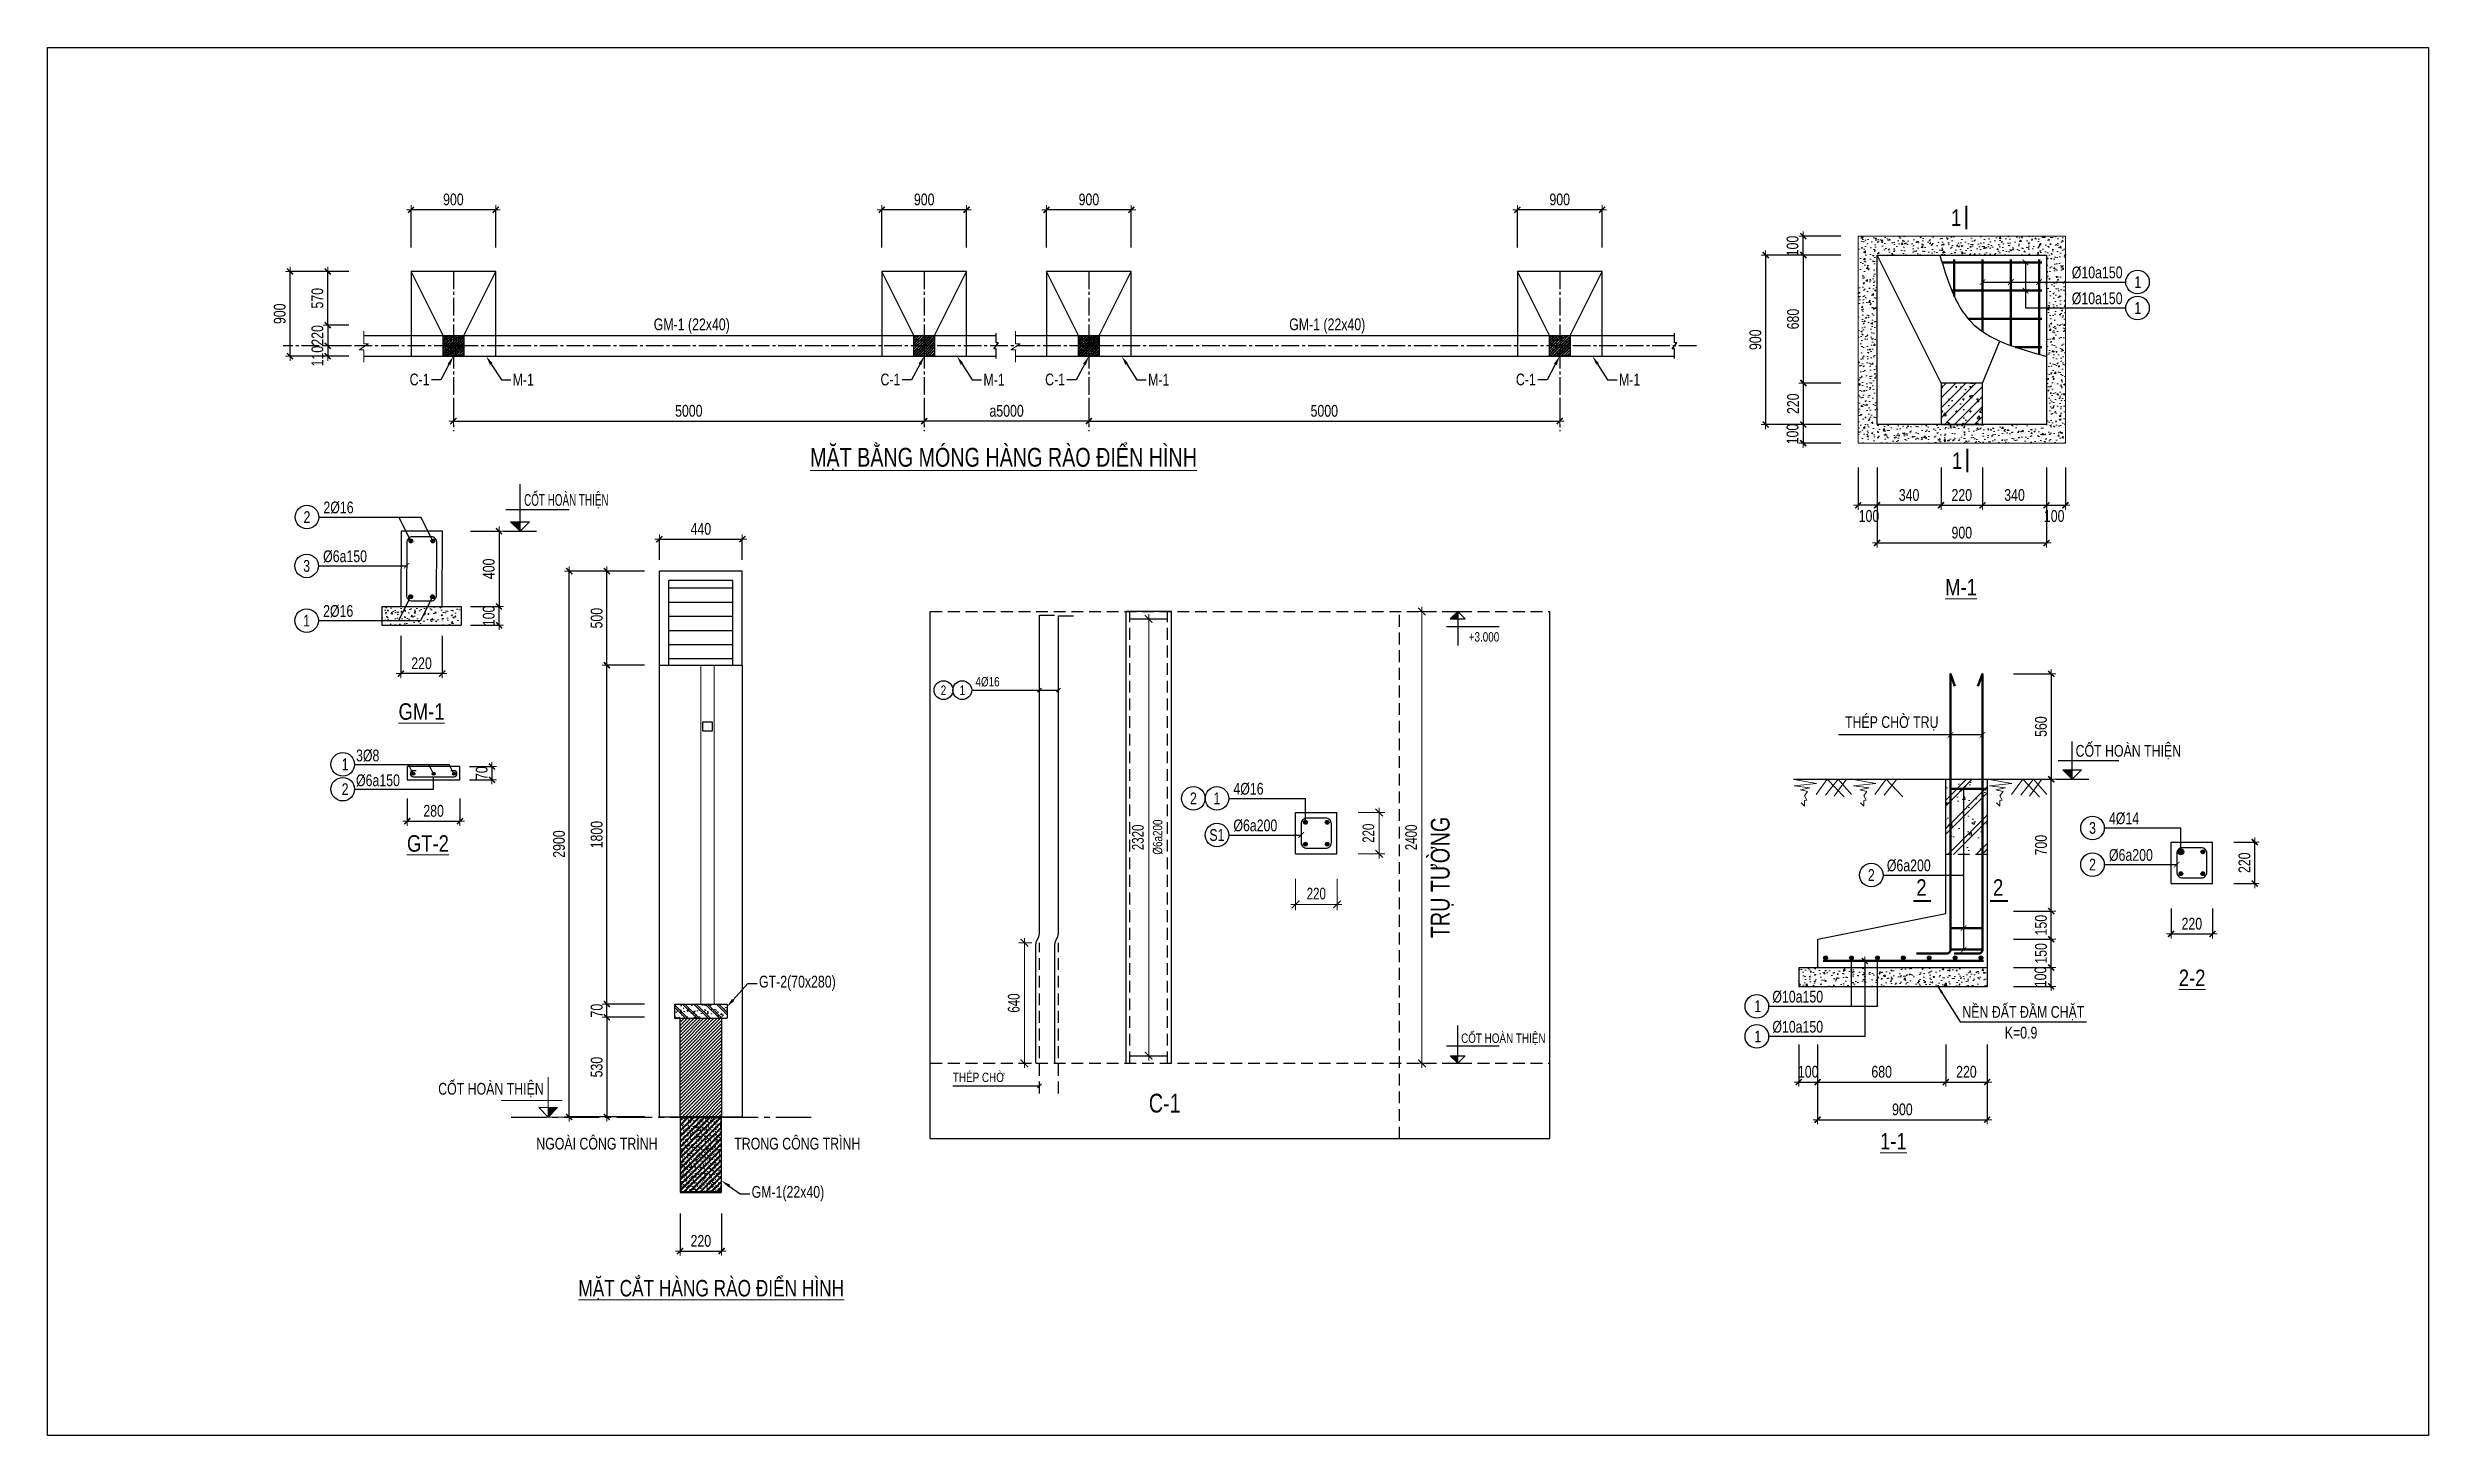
# Model space of a CAD drawing. Header units: millimetres. Extents: x 354914 to 384342, y 22525 to 116384.
# Drawn here: x 354914 to 380197, y 75668 to 90413 of the extents above; entities that cross this region are included whole.
import ezdxf
from ezdxf import colors
from ezdxf.entities.mleader import LeaderData, LeaderLine
from ezdxf.enums import TextEntityAlignment as Align
from ezdxf.math import Vec2, Vec3

# ---------------------------------------------------------------- set-up
doc = ezdxf.new("R2010")
doc.units = ezdxf.units.MM
doc.header["$LTSCALE"] = 250
doc.header["$MEASUREMENT"] = 0
doc.header["$PDMODE"] = 34
doc.header["$PDSIZE"] = 100
doc.linetypes.add('CENTER2', pattern=[1.125, 0.75, -0.125, 0.125, -0.125])
doc.linetypes.add('HIDDEN', pattern=[0.375, 0.25, -0.125])
doc.layers.get('0').update_dxf_attribs({"lineweight": 20})
doc.layers.get('DEFPOINTS').update_dxf_attribs({"color": 6, "lineweight": 20})
for name, color, linetype in [('1', 1, 'Continuous'), ('CDC.01.AXIS', 160, 'CENTER2'), ('CDC.04.HIDDEN', 8, 'HIDDEN'), ('CDC.09.COLUMN', 4, 'Continuous'), ('CDC_01_AXIS', 160, 'CENTER2'), ('CDC_03_BORDER', 3, 'Continuous'), ('KCS_BORDER', 3, 'Continuous'), ('KCS_CHI', 1, 'Continuous'), ('KCS_COLUMN', 4, 'Continuous'), ('KCS_DIM', 1, 'Continuous'), ('KCS_HATCH', 201, 'Continuous'), ('KCS_HATCH_COL', 8, 'Continuous'), ('KCS_HIDDEN', 8, 'HIDDEN'), ('KCS_SNODE', 6, 'Continuous'), ('KCS_SOTHEP_CIRCLE', 1, 'Continuous'), ('KCS_SOTHEP_TEXT', 2, 'Continuous'), ('KCS_STEEL', 4, 'Continuous'), ('KCS_STEEL_HIDDEN', 4, 'HIDDEN'), ('KCS_TEXT', 2, 'Continuous'), ('KCS_TEXT_TCK', 4, 'Continuous'), ('KCS_TEXT_TK', 2, 'Continuous')]:
    doc.layers.add(name, color=color, linetype=linetype)
for name, color, linetype, lineweight in [('Cat', 1, 'Continuous', 40), ('CDC.02.DIM', 1, 'Continuous', 18), ('CDC.03.BORDER', 3, 'Continuous', 25), ('CDC.05.STEEL', 4, 'Continuous', 50), ('CDC.06.TEXT', 2, 'Continuous', 18), ('CDC.10.HATCH', 251, 'Continuous', 9), ('CDC.11.NOTE', 8, 'Continuous', 18), ('ELEV1', 3, 'Continuous', 30), ('Iron_Art', 96, 'Continuous', 20), ('Material', 251, 'Continuous', 5)]:
    doc.layers.add(name, color=color, linetype=linetype, lineweight=lineweight)
doc.styles.add('1', font='arial.ttf', dxfattribs={"width": 0.75})
doc.styles.add('KC_BIGTEXT', font='arial.ttf', dxfattribs={"width": 0.7})
doc.styles.add('KCS_BIGTEXT', font='arial.ttf', dxfattribs={"width": 0.75})
doc.styles.add('KCS_SMTEXT', font='arial.ttf', dxfattribs={"width": 0.7})
doc.styles.add('SMTEXT', font='arial.ttf', dxfattribs={"width": 0.75})
doc.dimstyles.new('50X1', dxfattribs={"dimscale": 50, "dimtxt": 2.5, "dimasz": 0.008, "dimexe": 0, "dimexo": 0, "dimgap": 0.9, "dimtad": 1, "dimdec": 0, "dimzin": 13, "dimdsep": 46, "dimtxsty": '1', "dimblk1": 'CHEO', "dimblk2": 'CHEO', "dimsah": 1, "dimcen": 0, "dimclrd": 256, "dimclre": 256, "dimclrt": 3, "dimadec": 0, "dimazin": 0, "dimtfac": 1, "dimtdec": 0, "dimtix": 1, "dimtmove": 2, "dimatfit": 3, "dimldrblk": 'CHEO', "dimfxl": 8, "dimfxlon": 1, "dimtolj": 1, "dimtzin": 13, "dimarcsym": 0})
doc.dimstyles.new('50X2', dxfattribs={"dimscale": 50, "dimtxt": 2.5, "dimasz": 0.008, "dimexe": 0, "dimexo": 0, "dimgap": 0.9, "dimtad": 1, "dimdec": 0, "dimlfac": 0.5, "dimzin": 13, "dimdsep": 46, "dimtxsty": '1', "dimblk1": 'CHEO', "dimblk2": 'CHEO', "dimsah": 1, "dimcen": 0, "dimclrd": 256, "dimclre": 256, "dimclrt": 3, "dimadec": 0, "dimazin": 0, "dimtfac": 1, "dimtdec": 0, "dimtix": 1, "dimtmove": 2, "dimatfit": 3, "dimldrblk": 'CHEO', "dimfxl": 8, "dimfxlon": 1, "dimtolj": 1, "dimtzin": 13, "dimarcsym": 0})
doc.dimstyles.new('KCS_DIM25', dxfattribs={"dimscale": 25, "dimtxt": 2.5, "dimasz": 1.6, "dimexe": 1.2, "dimexo": 0, "dimgap": 1, "dimtad": 1, "dimdec": 0, "dimzin": 0, "dimdsep": 46, "dimtxsty": 'KCS_SMTEXT', "dimblk": 'ARCHTICK', "dimcen": 0, "dimdle": 1, "dimclrd": 256, "dimclre": 256, "dimclrt": 2, "dimadec": 0, "dimazin": 0, "dimtfac": 1, "dimtdec": 0, "dimtix": 1, "dimtmove": 2, "dimatfit": 3, "dimfxl": 1, "dimtolj": 1, "dimtzin": 0, "dimarcsym": 0})

msp = doc.modelspace()

# ---------------------------------------------------------------- texts
at = {"layer": 'CDC.06.TEXT', "color": 4, "ltscale": 2, "style": 'KCS_BIGTEXT', "width": 0.8}
for s, p in [('1', (375236.4, 88518.1)), ('1', (375246.4, 85936.5)), ('2', (374867.9, 81402)), ('2', (375682.4, 81402))]:
    msp.add_text(s, height=175, dxfattribs=at).set_placement(p, align=Align.RIGHT)
at = {"layer": 'CDC.06.TEXT', "ltscale": 2, "style": 'SMTEXT', "width": 0.75}
for s, p in [('GM-1 (22x40)', (361350.6, 87410.1)), ('GM-1 (22x40)', (368099.3, 87410.1)), ('NGOÀI CÔNG TRÌNH', (360103.5, 78705.3)), ('TRONG CÔNG TRÌNH', (362206.1, 78705.3, 0))]:
    msp.add_text(s, height=125, dxfattribs=at).set_placement(p)
for s, height, p in [('%%UMẶT BẰNG MÓNG HÀNG RÀO ĐIỂN HÌNH', 200, (365065.1, 85960.2)), ('%%UMẶT CẮT HÀNG RÀO ĐIỂN HÌNH', 175, (361961.2, 77144.4))]:
    msp.add_text(s, height=height, dxfattribs=at).set_placement(p, align=Align.CENTER)
at = {"layer": 'CDC.06.TEXT', "color": 4, "ltscale": 2, "style": 'KCS_BIGTEXT', "width": 0.8}
for s, p in [('%%UM-1', (375233.9, 84592.7)), ('%%UGM-1', (358884.7, 83271.5)), ('%%UGT-2', (358952.6, 81869.6)), ('%%U2-2', (377687.7, 80442)), ('%%U1-1', (374515.7, 78706.1))]:
    msp.add_text(s, height=175, dxfattribs=at).set_placement(p, align=Align.CENTER)
at = {"layer": 'CDC.06.TEXT', "ltscale": 2, "style": 'SMTEXT', "width": 0.75}
msp.add_text('CỐT HOÀN THIỆN', height=125, dxfattribs=at).set_placement((360182.3, 79288.2), align=Align.RIGHT)
at = {"layer": 'KCS_TEXT', "ltscale": 2, "style": 'KCS_SMTEXT', "width": 0.75}
for s, p in [('%%C10a150', (376410.1, 87961.8)), ('%%C10a150', (376410.1, 87686.7)), ('2%%C16', (357842.8, 85464.9)), ('%%C6a150', (357839.7, 84946.1)), ('2%%C16', (357839.7, 84365)), ('3%%c8', (358189.2, 82829.7)), ('%%c6a150', (358189.2, 82565.7)), ('4%%C14', (376804.9, 82162)), ('%%C6a200', (374446.1, 81661.6)), ('%%C6a200', (376804.9, 81772.6)), ('%%C10a150', (373230.2, 80267.3)), ('%%C10a150', (373230.2, 79947))]:
    msp.add_text(s, height=125, dxfattribs=at).set_placement(p)
at = {"layer": 'KCS_TEXT', "ltscale": 2, "style": 'KCS_SMTEXT'}
for s, width, p in [('CỐT HOÀN THIỆN', 0.6, (360870.7, 85544.9)), ('THÉP CHỜ TRỤ', 0.75, (374994.3, 83184.1)), ('CỐT HOÀN THIỆN', 0.75, (377571.1, 82878.8)), ('NỀN ĐẤT ĐẦM CHẶT', 0.75, (376543.2, 80104.6)), (' K=0.9', 0.75, (376044.2, 79884.8))]:
    msp.add_text(s, height=125, dxfattribs=dict(at, width=width)).set_placement(p, align=Align.RIGHT)
at = {"layer": 'KCS_TEXT_TK', "ltscale": 2, "style": 'KCS_SMTEXT', "width": 0.75}
for s, p in [('1', (377111.2, 87921.8)), ('1', (377111.2, 87646.7)), ('2', (357667.8, 85424.9)), ('3', (357664.7, 84906.1)), ('1', (357664.7, 84325)), ('1', (358073.2, 82797.7)), ('2', (358073.2, 82533.7)), ('3', (376629.9, 82122)), ('2', (374281.1, 81621.6)), ('2', (376629.9, 81732.6)), ('1', (373075, 80227.3)), ('1', (373075, 79907))]:
    msp.add_text(s, height=125, dxfattribs=at).set_placement(p, align=Align.MIDDLE_CENTER)

# ---------------------------------------------------------------- blocks, each defined once
blk = doc.blocks.new('CHEO')
at = {"layer": 'CDC.02.DIM'}
for points in [[(-121, 0), (121, 0)], [(0, 121), (0, -121)]]:
    blk.add_lwpolyline(points, dxfattribs=at)
at = {"layer": 'CDC.02.DIM', "const_width": 40}
blk.add_lwpolyline([(80, 80), (-80, -81)], dxfattribs=at)
blk = doc.blocks.new('*D8')
at = {"layer": 'CDC.02.DIM', "lineweight": -2, "ltscale": 2, "transparency": 16777216}
for p, q in [((358111, 88035), (357888, 88035)), ((357888, 87466), (357888, 88035)), ((358111, 87465), (357888, 87465))]:
    blk.add_line(p, q, dxfattribs=at)
at = {"layer": 'DEFPOINTS', "color": 0, "ltscale": 2, "transparency": 16777216}
for p in [(357888, 88035), (358111, 88035), (358111, 87465)]:
    blk.add_point(p, dxfattribs=at)
at = {"layer": 'CDC.02.DIM', "lineweight": -2, "ltscale": 2, "transparency": 16777216, "xscale": 0.4, "yscale": 0.4, "zscale": 0.4}
for p, rotation in [((357888, 88035), 90), ((357888, 87465), 270)]:
    blk.add_blockref('CHEO', p, dxfattribs=dict(at, rotation=rotation))
at = {"layer": 'CDC.02.DIM', "color": 3, "ltscale": 2, "transparency": 16777216, "insert": (357779, 87750), "char_height": 125, "attachment_point": 5, "rotation": 90, "style": '1'}
blk.add_mtext('\\A1;570', dxfattribs=at)
blk = doc.blocks.new('*D9')
at = {"layer": 'CDC.02.DIM', "lineweight": -2, "ltscale": 2, "transparency": 16777216}
for p, q in [((357888, 87466), (357888, 87466)), ((358111, 87465), (357888, 87465)), ((357888, 87465), (357888, 87245)), ((358111, 87245), (357888, 87245)), ((357888, 87245), (357888, 87244))]:
    blk.add_line(p, q, dxfattribs=at)
at = {"layer": 'DEFPOINTS', "color": 0, "ltscale": 2, "transparency": 16777216}
for p in [(357888, 87245), (358111, 87465), (358111, 87245)]:
    blk.add_point(p, dxfattribs=at)
at = {"layer": 'CDC.02.DIM', "lineweight": -2, "ltscale": 2, "transparency": 16777216, "xscale": 0.4, "yscale": 0.4, "zscale": 0.4}
for p, rotation in [((357888, 87465), 270), ((357888, 87245), 90)]:
    blk.add_blockref('CHEO', p, dxfattribs=dict(at, rotation=rotation))
at = {"layer": 'CDC.02.DIM', "color": 3, "ltscale": 2, "transparency": 16777216, "insert": (357779, 87355), "char_height": 125, "attachment_point": 5, "rotation": 90, "style": '1'}
blk.add_mtext('\\A1;220', dxfattribs=at)
blk = doc.blocks.new('*D10')
at = {"layer": 'CDC.02.DIM', "lineweight": -2, "ltscale": 2, "transparency": 16777216}
for p, q in [((357888, 88035), (357488, 88035)), ((357488, 87136), (357488, 88035)), ((357888, 87135), (357488, 87135))]:
    blk.add_line(p, q, dxfattribs=at)
at = {"layer": 'DEFPOINTS', "color": 0, "ltscale": 2, "transparency": 16777216}
for p in [(357488, 88035), (358111, 88035), (358111, 87135)]:
    blk.add_point(p, dxfattribs=at)
at = {"layer": 'CDC.02.DIM', "lineweight": -2, "ltscale": 2, "transparency": 16777216, "xscale": 0.4, "yscale": 0.4, "zscale": 0.4}
for p, rotation in [((357488, 88035), 90), ((357488, 87135), 270)]:
    blk.add_blockref('CHEO', p, dxfattribs=dict(at, rotation=rotation))
at = {"layer": 'CDC.02.DIM', "color": 3, "ltscale": 2, "transparency": 16777216, "insert": (357379, 87585), "char_height": 125, "attachment_point": 5, "rotation": 90, "style": '1'}
blk.add_mtext('\\A1;900', dxfattribs=at)
blk = doc.blocks.new('*D11')
at = {"layer": 'CDC.02.DIM', "lineweight": -2, "ltscale": 2, "transparency": 16777216}
for p, q in [((358111, 87245), (357888, 87245)), ((357888, 87245), (357888, 87136)), ((358111, 87135), (357888, 87135))]:
    blk.add_line(p, q, dxfattribs=at)
at = {"layer": 'DEFPOINTS', "color": 0, "ltscale": 2, "transparency": 16777216}
for p in [(358111, 87245), (357888, 87135), (358111, 87135)]:
    blk.add_point(p, dxfattribs=at)
at = {"layer": 'CDC.02.DIM', "lineweight": -2, "ltscale": 2, "transparency": 16777216, "xscale": 0.4, "yscale": 0.4, "zscale": 0.4}
for p, rotation in [((357888, 87245), 90), ((357888, 87135), 270)]:
    blk.add_blockref('CHEO', p, dxfattribs=dict(at, rotation=rotation))
at = {"layer": 'CDC.02.DIM', "color": 3, "ltscale": 2, "transparency": 16777216, "insert": (357779, 87135), "char_height": 125, "attachment_point": 5, "rotation": 90, "style": '1'}
blk.add_mtext('\\A1;110', dxfattribs=at)
blk = doc.blocks.new('*D12')
at = {"layer": 'CDC.02.DIM', "lineweight": -2, "ltscale": 2, "transparency": 16777216}
for p, q in [((358773, 88290), (358773, 88690)), ((359673, 88690), (358774, 88690)), ((359673, 88290), (359673, 88690))]:
    blk.add_line(p, q, dxfattribs=at)
at = {"layer": 'DEFPOINTS', "color": 0, "ltscale": 2, "transparency": 16777216}
for p in [(358773, 88690), (358773, 88035), (359673, 88035)]:
    blk.add_point(p, dxfattribs=at)
at = {"layer": 'CDC.02.DIM', "lineweight": -2, "ltscale": 2, "transparency": 16777216, "xscale": 0.4, "yscale": 0.4, "zscale": 0.4, "rotation": 180}
blk.add_blockref('CHEO', (358773, 88690), dxfattribs=at)
at = {"layer": 'CDC.02.DIM', "lineweight": -2, "ltscale": 2, "transparency": 16777216, "xscale": 0.4, "yscale": 0.4, "zscale": 0.4}
blk.add_blockref('CHEO', (359673, 88690), dxfattribs=at)
at = {"layer": 'CDC.02.DIM', "color": 3, "ltscale": 2, "transparency": 16777216, "insert": (359223, 88799), "char_height": 125, "attachment_point": 5, "style": '1'}
blk.add_mtext('\\A1;900', dxfattribs=at)
blk = doc.blocks.new('*D13')
at = {"layer": 'CDC.02.DIM', "lineweight": -2, "ltscale": 2, "transparency": 16777216}
for p, q in [((363773, 88290), (363773, 88690)), ((364673, 88690), (363774, 88690)), ((364673, 88290), (364673, 88690))]:
    blk.add_line(p, q, dxfattribs=at)
at = {"layer": 'DEFPOINTS', "color": 0, "ltscale": 2, "transparency": 16777216}
for p in [(363773, 88690), (363773, 88035), (364673, 88035)]:
    blk.add_point(p, dxfattribs=at)
at = {"layer": 'CDC.02.DIM', "lineweight": -2, "ltscale": 2, "transparency": 16777216, "xscale": 0.4, "yscale": 0.4, "zscale": 0.4, "rotation": 180}
blk.add_blockref('CHEO', (363773, 88690), dxfattribs=at)
at = {"layer": 'CDC.02.DIM', "lineweight": -2, "ltscale": 2, "transparency": 16777216, "xscale": 0.4, "yscale": 0.4, "zscale": 0.4}
blk.add_blockref('CHEO', (364673, 88690), dxfattribs=at)
at = {"layer": 'CDC.02.DIM', "color": 3, "ltscale": 2, "transparency": 16777216, "insert": (364223, 88799), "char_height": 125, "attachment_point": 5, "style": '1'}
blk.add_mtext('\\A1;900', dxfattribs=at)
blk = doc.blocks.new('*D14')
at = {"layer": 'CDC.02.DIM', "lineweight": -2, "ltscale": 2, "transparency": 16777216}
for p, q in [((359223, 86692), (359223, 86445)), ((364223, 86692), (364223, 86445)), ((359224, 86445), (364223, 86445))]:
    blk.add_line(p, q, dxfattribs=at)
at = {"layer": 'DEFPOINTS', "color": 0, "ltscale": 2, "transparency": 16777216}
for p in [(359223, 86692), (364223, 86692), (364223, 86445)]:
    blk.add_point(p, dxfattribs=at)
at = {"layer": 'CDC.02.DIM', "lineweight": -2, "ltscale": 2, "transparency": 16777216, "xscale": 0.4, "yscale": 0.4, "zscale": 0.4, "rotation": 180}
blk.add_blockref('CHEO', (359223, 86445), dxfattribs=at)
at = {"layer": 'CDC.02.DIM', "lineweight": -2, "ltscale": 2, "transparency": 16777216, "xscale": 0.4, "yscale": 0.4, "zscale": 0.4}
blk.add_blockref('CHEO', (364223, 86445), dxfattribs=at)
at = {"layer": 'CDC.02.DIM', "color": 3, "ltscale": 2, "transparency": 16777216, "insert": (361723, 86553), "char_height": 125, "attachment_point": 5, "style": '1'}
blk.add_mtext('\\A1;5000', dxfattribs=at)
blk = doc.blocks.new('*D17')
at = {"layer": 'CDC.02.DIM', "lineweight": -2, "ltscale": 2, "transparency": 16777216}
for p, q in [((365522, 88290), (365522, 88690)), ((366422, 88690), (365522, 88690)), ((366422, 88290), (366422, 88690))]:
    blk.add_line(p, q, dxfattribs=at)
at = {"layer": 'DEFPOINTS', "color": 0, "ltscale": 2, "transparency": 16777216}
for p in [(365522, 88690), (365522, 88035), (366422, 88035)]:
    blk.add_point(p, dxfattribs=at)
at = {"layer": 'CDC.02.DIM', "lineweight": -2, "ltscale": 2, "transparency": 16777216, "xscale": 0.4, "yscale": 0.4, "zscale": 0.4, "rotation": 180}
blk.add_blockref('CHEO', (365522, 88690), dxfattribs=at)
at = {"layer": 'CDC.02.DIM', "lineweight": -2, "ltscale": 2, "transparency": 16777216, "xscale": 0.4, "yscale": 0.4, "zscale": 0.4}
blk.add_blockref('CHEO', (366422, 88690), dxfattribs=at)
at = {"layer": 'CDC.02.DIM', "color": 3, "ltscale": 2, "transparency": 16777216, "insert": (365972, 88799), "char_height": 125, "attachment_point": 5, "style": '1'}
blk.add_mtext('\\A1;900', dxfattribs=at)
blk = doc.blocks.new('*D16')
at = {"layer": 'CDC.02.DIM', "lineweight": -2, "ltscale": 2, "transparency": 16777216}
for p, q in [((370522, 88290), (370522, 88690)), ((371422, 88690), (370522, 88690)), ((371422, 88290), (371422, 88690))]:
    blk.add_line(p, q, dxfattribs=at)
at = {"layer": 'DEFPOINTS', "color": 0, "ltscale": 2, "transparency": 16777216}
for p in [(370522, 88690), (370522, 88035), (371422, 88035)]:
    blk.add_point(p, dxfattribs=at)
at = {"layer": 'CDC.02.DIM', "lineweight": -2, "ltscale": 2, "transparency": 16777216, "xscale": 0.4, "yscale": 0.4, "zscale": 0.4, "rotation": 180}
blk.add_blockref('CHEO', (370522, 88690), dxfattribs=at)
at = {"layer": 'CDC.02.DIM', "lineweight": -2, "ltscale": 2, "transparency": 16777216, "xscale": 0.4, "yscale": 0.4, "zscale": 0.4}
blk.add_blockref('CHEO', (371422, 88690), dxfattribs=at)
at = {"layer": 'CDC.02.DIM', "color": 3, "ltscale": 2, "transparency": 16777216, "insert": (370972, 88799), "char_height": 125, "attachment_point": 5, "style": '1'}
blk.add_mtext('\\A1;900', dxfattribs=at)
blk = doc.blocks.new('*D15')
at = {"layer": 'CDC.02.DIM', "lineweight": -2, "ltscale": 2, "transparency": 16777216}
for p, q in [((365972, 86692), (365972, 86445)), ((370972, 86692), (370972, 86445)), ((365972, 86445), (370972, 86445))]:
    blk.add_line(p, q, dxfattribs=at)
at = {"layer": 'DEFPOINTS', "color": 0, "ltscale": 2, "transparency": 16777216}
for p in [(365972, 86692), (370972, 86692), (370972, 86445)]:
    blk.add_point(p, dxfattribs=at)
at = {"layer": 'CDC.02.DIM', "lineweight": -2, "ltscale": 2, "transparency": 16777216, "xscale": 0.4, "yscale": 0.4, "zscale": 0.4, "rotation": 180}
blk.add_blockref('CHEO', (365972, 86445), dxfattribs=at)
at = {"layer": 'CDC.02.DIM', "lineweight": -2, "ltscale": 2, "transparency": 16777216, "xscale": 0.4, "yscale": 0.4, "zscale": 0.4}
blk.add_blockref('CHEO', (370972, 86445), dxfattribs=at)
at = {"layer": 'CDC.02.DIM', "color": 3, "ltscale": 2, "transparency": 16777216, "insert": (368472, 86553), "char_height": 125, "attachment_point": 5, "style": '1'}
blk.add_mtext('\\A1;5000', dxfattribs=at)
blk = doc.blocks.new('*D18')
at = {"layer": 'CDC.02.DIM', "lineweight": -2, "ltscale": 2, "transparency": 16777216}
for p, q in [((364223, 86692), (364223, 86445)), ((365972, 86692), (365972, 86445)), ((365972, 86445), (364224, 86445))]:
    blk.add_line(p, q, dxfattribs=at)
at = {"layer": 'DEFPOINTS', "color": 0, "ltscale": 2, "transparency": 16777216}
for p in [(364223, 86692), (365972, 86692), (364223, 86445)]:
    blk.add_point(p, dxfattribs=at)
at = {"layer": 'CDC.02.DIM', "lineweight": -2, "ltscale": 2, "transparency": 16777216, "xscale": 0.4, "yscale": 0.4, "zscale": 0.4, "rotation": 180}
blk.add_blockref('CHEO', (364223, 86445), dxfattribs=at)
at = {"layer": 'CDC.02.DIM', "lineweight": -2, "ltscale": 2, "transparency": 16777216, "xscale": 0.4, "yscale": 0.4, "zscale": 0.4}
blk.add_blockref('CHEO', (365972, 86445), dxfattribs=at)
at = {"layer": 'CDC.02.DIM', "color": 3, "ltscale": 2, "transparency": 16777216, "insert": (365098, 86553), "char_height": 125, "attachment_point": 5, "style": '1'}
blk.add_mtext('\\A1;a5000', dxfattribs=at)
blk = doc.blocks.new('KCS_SNODE')
at = {"layer": 'KCS_SNODE'}
blk.add_hatch(color=256, dxfattribs=at).paths.add_polyline_path([(-10, 0, 1), (10, 0, 1)])
blk.add_circle((0, 0), 10, dxfattribs=at)
blk = doc.blocks.new('_ArchTick')
at = {"color": 0, "linetype": 'ByBlock', "const_width": 0.15}
blk.add_lwpolyline([(-0.5, -0.5), (0.5, 0.5)], dxfattribs=at)
blk = doc.blocks.new('*D408')
at = {"layer": 'CDC.02.DIM', "lineweight": -2, "ltscale": 2, "transparency": 16777216}
for p, q in [((373511, 79822), (373511, 79422)), ((373711, 79822), (373711, 79422)), ((373511, 79422), (373511, 79422)), ((373511, 79422), (373711, 79422)), ((373712, 79422), (373712, 79422))]:
    blk.add_line(p, q, dxfattribs=at)
at = {"layer": 'DEFPOINTS', "color": 0, "ltscale": 2, "transparency": 16777216}
for p in [(373511, 80439), (373711, 80439), (373711, 79422)]:
    blk.add_point(p, dxfattribs=at)
at = {"layer": 'CDC.02.DIM', "lineweight": -2, "ltscale": 2, "transparency": 16777216, "xscale": 0.4, "yscale": 0.4, "zscale": 0.4}
blk.add_blockref('CHEO', (373511, 79422), dxfattribs=at)
at = {"layer": 'CDC.02.DIM', "lineweight": -2, "ltscale": 2, "transparency": 16777216, "xscale": 0.4, "yscale": 0.4, "zscale": 0.4, "rotation": 180}
blk.add_blockref('CHEO', (373711, 79422), dxfattribs=at)
at = {"layer": 'CDC.02.DIM', "color": 3, "ltscale": 2, "transparency": 16777216, "insert": (373611, 79531), "char_height": 125, "attachment_point": 5, "style": '1'}
blk.add_mtext('\\A1;100', dxfattribs=at)
blk = doc.blocks.new('*D409')
at = {"layer": 'CDC.02.DIM', "lineweight": -2, "ltscale": 2, "transparency": 16777216}
for p, q in [((373711, 79822), (373711, 79422)), ((375071, 79822), (375071, 79422)), ((373712, 79422), (375071, 79422))]:
    blk.add_line(p, q, dxfattribs=at)
at = {"layer": 'DEFPOINTS', "color": 0, "ltscale": 2, "transparency": 16777216}
for p in [(375071, 81226), (373711, 80439), (375071, 79422)]:
    blk.add_point(p, dxfattribs=at)
at = {"layer": 'CDC.02.DIM', "lineweight": -2, "ltscale": 2, "transparency": 16777216, "xscale": 0.4, "yscale": 0.4, "zscale": 0.4, "rotation": 180}
blk.add_blockref('CHEO', (373711, 79422), dxfattribs=at)
at = {"layer": 'CDC.02.DIM', "lineweight": -2, "ltscale": 2, "transparency": 16777216, "xscale": 0.4, "yscale": 0.4, "zscale": 0.4}
blk.add_blockref('CHEO', (375071, 79422), dxfattribs=at)
at = {"layer": 'CDC.02.DIM', "color": 3, "ltscale": 2, "transparency": 16777216, "insert": (374391, 79531), "char_height": 125, "attachment_point": 5, "style": '1'}
blk.add_mtext('\\A1;680', dxfattribs=at)
blk = doc.blocks.new('*D410')
at = {"layer": 'CDC.02.DIM', "lineweight": -2, "ltscale": 2, "transparency": 16777216}
for p, q in [((375071, 79822), (375071, 79422)), ((375511, 79822), (375511, 79422)), ((375072, 79422), (375511, 79422))]:
    blk.add_line(p, q, dxfattribs=at)
at = {"layer": 'DEFPOINTS', "color": 0, "ltscale": 2, "transparency": 16777216}
for p in [(375071, 81226), (375511, 80439), (375511, 79422)]:
    blk.add_point(p, dxfattribs=at)
at = {"layer": 'CDC.02.DIM', "lineweight": -2, "ltscale": 2, "transparency": 16777216, "xscale": 0.4, "yscale": 0.4, "zscale": 0.4, "rotation": 180}
blk.add_blockref('CHEO', (375071, 79422), dxfattribs=at)
at = {"layer": 'CDC.02.DIM', "lineweight": -2, "ltscale": 2, "transparency": 16777216, "xscale": 0.4, "yscale": 0.4, "zscale": 0.4}
blk.add_blockref('CHEO', (375511, 79422), dxfattribs=at)
at = {"layer": 'CDC.02.DIM', "color": 3, "ltscale": 2, "transparency": 16777216, "insert": (375291, 79531), "char_height": 125, "attachment_point": 5, "style": '1'}
blk.add_mtext('\\A1;220', dxfattribs=at)
blk = doc.blocks.new('*D411')
at = {"layer": 'CDC.02.DIM', "lineweight": -2, "ltscale": 2, "transparency": 16777216}
for p, q in [((373711, 79422), (373711, 79022)), ((375511, 79422), (375511, 79022)), ((373712, 79022), (375511, 79022))]:
    blk.add_line(p, q, dxfattribs=at)
at = {"layer": 'DEFPOINTS', "color": 0, "ltscale": 2, "transparency": 16777216}
for p in [(373711, 80439), (375511, 80439), (375511, 79022)]:
    blk.add_point(p, dxfattribs=at)
at = {"layer": 'CDC.02.DIM', "lineweight": -2, "ltscale": 2, "transparency": 16777216, "xscale": 0.4, "yscale": 0.4, "zscale": 0.4, "rotation": 180}
blk.add_blockref('CHEO', (373711, 79022), dxfattribs=at)
at = {"layer": 'CDC.02.DIM', "lineweight": -2, "ltscale": 2, "transparency": 16777216, "xscale": 0.4, "yscale": 0.4, "zscale": 0.4}
blk.add_blockref('CHEO', (375511, 79022), dxfattribs=at)
at = {"layer": 'CDC.02.DIM', "color": 3, "ltscale": 2, "transparency": 16777216, "insert": (374611, 79131), "char_height": 125, "attachment_point": 5, "style": '1'}
blk.add_mtext('\\A1;900', dxfattribs=at)
blk = doc.blocks.new('*D412')
at = {"layer": 'CDC.02.DIM', "lineweight": -2, "ltscale": 2, "transparency": 16777216}
for p, q in [((375792, 80939), (376192, 80939)), ((376192, 80639), (376192, 80938)), ((375792, 80639), (376192, 80639))]:
    blk.add_line(p, q, dxfattribs=at)
at = {"layer": 'DEFPOINTS', "color": 0, "ltscale": 2, "transparency": 16777216}
for p in [(375511, 80939), (376192, 80939), (375511, 80639)]:
    blk.add_point(p, dxfattribs=at)
at = {"layer": 'CDC.02.DIM', "lineweight": -2, "ltscale": 2, "transparency": 16777216, "xscale": 0.4, "yscale": 0.4, "zscale": 0.4}
for p, rotation in [((376192, 80939), 90), ((376192, 80639), 270)]:
    blk.add_blockref('CHEO', p, dxfattribs=dict(at, rotation=rotation))
at = {"layer": 'CDC.02.DIM', "color": 3, "ltscale": 2, "transparency": 16777216, "insert": (376083, 80789), "char_height": 125, "attachment_point": 5, "rotation": 90, "style": '1'}
blk.add_mtext('\\A1;150', dxfattribs=at)
blk = doc.blocks.new('*D413')
at = {"layer": 'CDC.02.DIM', "lineweight": -2, "ltscale": 2, "transparency": 16777216}
for p, q in [((375792, 80639), (376192, 80639)), ((375792, 80439), (376192, 80439)), ((376192, 80439), (376192, 80638))]:
    blk.add_line(p, q, dxfattribs=at)
at = {"layer": 'DEFPOINTS', "color": 0, "ltscale": 2, "transparency": 16777216}
for p in [(375511, 80639), (375511, 80439), (376192, 80639)]:
    blk.add_point(p, dxfattribs=at)
at = {"layer": 'CDC.02.DIM', "lineweight": -2, "ltscale": 2, "transparency": 16777216, "xscale": 0.4, "yscale": 0.4, "zscale": 0.4}
for p, rotation in [((376192, 80639), 90), ((376192, 80439), 270)]:
    blk.add_blockref('CHEO', p, dxfattribs=dict(at, rotation=rotation))
at = {"layer": 'CDC.02.DIM', "color": 3, "ltscale": 2, "transparency": 16777216, "insert": (376078, 80539), "char_height": 125, "attachment_point": 5, "rotation": 90, "style": '1'}
blk.add_mtext('\\A1;100', dxfattribs=at)
blk = doc.blocks.new('tu-nhien')
at = {"layer": 'CDC.10.HATCH', "linetype": 'Continuous'}
for p, q in [((215908, -265956), (215789, -266118)), ((216023, -265956), (215890, -266126)), ((215908, -265956), (216086, -266143)), ((216113, -265956), (215981, -266135)), ((216023, -265956), (216165, -266117)), ((216532, -265956), (216413, -266118)), ((216647, -265956), (216513, -266126)), ((216532, -265956), (216709, -266143))]:
    blk.add_line(p, q, dxfattribs=at)
for points in [[(215573, -265963), (215793, -266002), (215557, -266026), (215724, -266047), (215622, -266067), (215699, -266087), (215667, -266132), (215691, -266177), (215667, -266181), (215667, -266242), (215630, -266205)], [(216203, -265963), (216423, -266002), (216187, -266026), (216353, -266047), (216252, -266067), (216329, -266087), (216297, -266132), (216321, -266177), (216297, -266181), (216297, -266242), (216260, -266205)]]:
    blk.add_lwpolyline(points, dxfattribs=at)
blk = doc.blocks.new('*D414')
at = {"layer": 'CDC.02.DIM', "lineweight": -2, "ltscale": 2, "transparency": 16777216}
for p, q in [((375792, 82639), (376192, 82639)), ((376192, 81239), (376192, 82638)), ((375792, 81239), (376192, 81239))]:
    blk.add_line(p, q, dxfattribs=at)
at = {"layer": 'DEFPOINTS', "color": 0, "ltscale": 2, "transparency": 16777216}
for p in [(375511, 82639), (376192, 82639), (375511, 81239)]:
    blk.add_point(p, dxfattribs=at)
at = {"layer": 'CDC.02.DIM', "lineweight": -2, "ltscale": 2, "transparency": 16777216, "xscale": 0.4, "yscale": 0.4, "zscale": 0.4}
for p, rotation in [((376192, 82639), 90), ((376192, 81239), 270)]:
    blk.add_blockref('CHEO', p, dxfattribs=dict(at, rotation=rotation))
at = {"layer": 'CDC.02.DIM', "color": 3, "ltscale": 2, "transparency": 16777216, "insert": (376083, 81939), "char_height": 125, "attachment_point": 5, "rotation": 90, "style": '1'}
blk.add_mtext('\\A1;700', dxfattribs=at)
blk = doc.blocks.new('COS_CD')
at = {"layer": 'KCS_HATCH'}
blk.add_hatch(color=256, dxfattribs=at).paths.add_polyline_path([(37.5, 50), (87.5, 0), (87.5, 50)])
at = {"layer": 'KCS_CHI'}
for p, q in [((0, 0), (175, 0)), ((37.5, 50), (137.5, 50)), ((87.5, 0), (37.5, 50)), ((87.5, 0), (87.5, 50)), ((87.5, 0), (137.5, 50))]:
    blk.add_line(p, q, dxfattribs=at)
blk = doc.blocks.new('*U20')
at = {"layer": 'KCS_STEEL', "xscale": 2, "yscale": 2, "zscale": 2}
blk.add_blockref('KCS_SNODE', (0, 0), dxfattribs=at)
blk = doc.blocks.new('*U19')
at = {"layer": 'CDC_03_BORDER', "color": 0, "linetype": 'ByBlock', "lineweight": -2, "transparency": 16777216}
for p in [(0, 0), (275, 0), (550, 0), (825, 0), (1100, 0), (1375, 0), (1650, 0)]:
    blk.add_blockref('*U20', p, dxfattribs=at)
blk = doc.blocks.new('*D415')
at = {"layer": 'CDC.02.DIM', "lineweight": -2, "ltscale": 2, "transparency": 16777216}
for p, q in [((375792, 81239), (376192, 81239)), ((376192, 80939), (376192, 81238)), ((375792, 80939), (376192, 80939))]:
    blk.add_line(p, q, dxfattribs=at)
at = {"layer": 'DEFPOINTS', "color": 0, "ltscale": 2, "transparency": 16777216}
for p in [(375511, 81239), (376192, 81239), (375511, 80939)]:
    blk.add_point(p, dxfattribs=at)
at = {"layer": 'CDC.02.DIM', "lineweight": -2, "ltscale": 2, "transparency": 16777216, "xscale": 0.4, "yscale": 0.4, "zscale": 0.4}
for p, rotation in [((376192, 81239), 90), ((376192, 80939), 270)]:
    blk.add_blockref('CHEO', p, dxfattribs=dict(at, rotation=rotation))
at = {"layer": 'CDC.02.DIM', "color": 3, "ltscale": 2, "transparency": 16777216, "insert": (376083, 81089), "char_height": 125, "attachment_point": 5, "rotation": 90, "style": '1'}
blk.add_mtext('\\A1;150', dxfattribs=at)
blk = doc.blocks.new('A$Ccf27e5a6')
at = {"layer": 'CDC.11.NOTE', "linetype": 'Continuous'}
for p, q in [((-492, 0), (-633, -161)), ((-582, 0), (-450, -179)), ((-377, 0), (-554, -187)), ((-492, 0), (-358, -170)), ((-377, 0), (-258, -162))]:
    blk.add_line(p, q, dxfattribs=at)
blk.add_lwpolyline([(-42, -7), (-262, -46), (-26, -70), (-193, -91), (-91, -111), (-168, -131), (-136, -176), (-160, -221), (-136, -225), (-136, -285), (-99, -249)], dxfattribs=at)
blk = doc.blocks.new('*D21')
at = {"layer": 'CDC.02.DIM', "lineweight": -2, "ltscale": 2, "transparency": 16777216}
for p, q in [((373559, 88209), (373159, 88209)), ((373159, 88209), (373159, 86410)), ((373559, 86409), (373159, 86409))]:
    blk.add_line(p, q, dxfattribs=at)
at = {"layer": 'DEFPOINTS', "color": 0, "ltscale": 2, "transparency": 16777216}
for p in [(374242, 88209), (373159, 86409), (374242, 86409)]:
    blk.add_point(p, dxfattribs=at)
at = {"layer": 'CDC.02.DIM', "lineweight": -2, "ltscale": 2, "transparency": 16777216, "xscale": 0.4, "yscale": 0.4, "zscale": 0.4}
for p, rotation in [((373159, 88209), 90), ((373159, 86409), 270)]:
    blk.add_blockref('CHEO', p, dxfattribs=dict(at, rotation=rotation))
at = {"layer": 'CDC.02.DIM', "color": 3, "ltscale": 2, "transparency": 16777216, "insert": (373050, 87309), "char_height": 125, "attachment_point": 5, "rotation": 90, "style": '1'}
blk.add_mtext('\\A1;900', dxfattribs=at)
blk = doc.blocks.new('*D22')
at = {"layer": 'CDC.02.DIM', "lineweight": -2, "ltscale": 2, "transparency": 16777216}
for p, q in [((374342, 85550), (374342, 85150)), ((376142, 85550), (376142, 85150)), ((374343, 85150), (376142, 85150))]:
    blk.add_line(p, q, dxfattribs=at)
at = {"layer": 'DEFPOINTS', "color": 0, "ltscale": 2, "transparency": 16777216}
for p in [(374342, 86409), (376142, 86409), (376142, 85150)]:
    blk.add_point(p, dxfattribs=at)
at = {"layer": 'CDC.02.DIM', "lineweight": -2, "ltscale": 2, "transparency": 16777216, "xscale": 0.4, "yscale": 0.4, "zscale": 0.4, "rotation": 180}
blk.add_blockref('CHEO', (374342, 85150), dxfattribs=at)
at = {"layer": 'CDC.02.DIM', "lineweight": -2, "ltscale": 2, "transparency": 16777216, "xscale": 0.4, "yscale": 0.4, "zscale": 0.4}
blk.add_blockref('CHEO', (376142, 85150), dxfattribs=at)
at = {"layer": 'CDC.02.DIM', "color": 3, "ltscale": 2, "transparency": 16777216, "insert": (375242, 85259), "char_height": 125, "attachment_point": 5, "style": '1'}
blk.add_mtext('\\A1;900', dxfattribs=at)
blk = doc.blocks.new('*D23')
at = {"layer": 'CDC.02.DIM', "lineweight": -2, "ltscale": 2, "transparency": 16777216}
for p, q in [((373959, 88409), (373559, 88409)), ((373559, 88210), (373559, 88409)), ((373959, 88209), (373559, 88209))]:
    blk.add_line(p, q, dxfattribs=at)
at = {"layer": 'DEFPOINTS', "color": 0, "ltscale": 2, "transparency": 16777216}
for p in [(373559, 88409), (374142, 88409), (374242, 88209)]:
    blk.add_point(p, dxfattribs=at)
at = {"layer": 'CDC.02.DIM', "lineweight": -2, "ltscale": 2, "transparency": 16777216, "xscale": 0.4, "yscale": 0.4, "zscale": 0.4}
for p, rotation in [((373559, 88409), 90), ((373559, 88209), 270)]:
    blk.add_blockref('CHEO', p, dxfattribs=dict(at, rotation=rotation))
at = {"layer": 'CDC.02.DIM', "color": 3, "ltscale": 2, "transparency": 16777216, "insert": (373445, 88305), "char_height": 125, "attachment_point": 5, "rotation": 90, "style": '1'}
blk.add_mtext('\\A1;100', dxfattribs=at)
blk = doc.blocks.new('*D24')
at = {"layer": 'CDC.02.DIM', "lineweight": -2, "ltscale": 2, "transparency": 16777216}
for p, q in [((373959, 86409), (373559, 86409)), ((373559, 86409), (373559, 86210)), ((373959, 86209), (373559, 86209))]:
    blk.add_line(p, q, dxfattribs=at)
at = {"layer": 'DEFPOINTS', "color": 0, "ltscale": 2, "transparency": 16777216}
for p in [(374242, 86409), (373559, 86209), (374142, 86209)]:
    blk.add_point(p, dxfattribs=at)
at = {"layer": 'CDC.02.DIM', "lineweight": -2, "ltscale": 2, "transparency": 16777216, "xscale": 0.4, "yscale": 0.4, "zscale": 0.4}
for p, rotation in [((373559, 86409), 90), ((373559, 86209), 270)]:
    blk.add_blockref('CHEO', p, dxfattribs=dict(at, rotation=rotation))
at = {"layer": 'CDC.02.DIM', "color": 3, "ltscale": 2, "transparency": 16777216, "insert": (373445, 86307), "char_height": 125, "attachment_point": 5, "rotation": 90, "style": '1'}
blk.add_mtext('\\A1;100', dxfattribs=at)
blk = doc.blocks.new('*D25')
at = {"layer": 'CDC.02.DIM', "lineweight": -2, "ltscale": 2, "transparency": 16777216}
for p, q in [((374342, 85950), (374342, 85550)), ((375022, 85950), (375022, 85550)), ((375022, 85550), (374343, 85550))]:
    blk.add_line(p, q, dxfattribs=at)
at = {"layer": 'DEFPOINTS', "color": 0, "ltscale": 2, "transparency": 16777216}
for p in [(374342, 86409), (375022, 86409), (374342, 85550)]:
    blk.add_point(p, dxfattribs=at)
at = {"layer": 'CDC.02.DIM', "lineweight": -2, "ltscale": 2, "transparency": 16777216, "xscale": 0.4, "yscale": 0.4, "zscale": 0.4, "rotation": 180}
blk.add_blockref('CHEO', (374342, 85550), dxfattribs=at)
at = {"layer": 'CDC.02.DIM', "lineweight": -2, "ltscale": 2, "transparency": 16777216, "xscale": 0.4, "yscale": 0.4, "zscale": 0.4}
blk.add_blockref('CHEO', (375022, 85550), dxfattribs=at)
at = {"layer": 'CDC.02.DIM', "color": 3, "ltscale": 2, "transparency": 16777216, "insert": (374682, 85659), "char_height": 125, "attachment_point": 5, "style": '1'}
blk.add_mtext('\\A1;340', dxfattribs=at)
blk = doc.blocks.new('*D26')
at = {"layer": 'CDC.02.DIM', "lineweight": -2, "ltscale": 2, "transparency": 16777216}
for p, q in [((375022, 85950), (375022, 85550)), ((375462, 85950), (375462, 85550)), ((375023, 85550), (375462, 85550))]:
    blk.add_line(p, q, dxfattribs=at)
at = {"layer": 'DEFPOINTS', "color": 0, "ltscale": 2, "transparency": 16777216}
for p in [(375022, 86409), (375462, 86409), (375462, 85550)]:
    blk.add_point(p, dxfattribs=at)
at = {"layer": 'CDC.02.DIM', "lineweight": -2, "ltscale": 2, "transparency": 16777216, "xscale": 0.4, "yscale": 0.4, "zscale": 0.4, "rotation": 180}
blk.add_blockref('CHEO', (375022, 85550), dxfattribs=at)
at = {"layer": 'CDC.02.DIM', "lineweight": -2, "ltscale": 2, "transparency": 16777216, "xscale": 0.4, "yscale": 0.4, "zscale": 0.4}
blk.add_blockref('CHEO', (375462, 85550), dxfattribs=at)
at = {"layer": 'CDC.02.DIM', "color": 3, "ltscale": 2, "transparency": 16777216, "insert": (375242, 85659), "char_height": 125, "attachment_point": 5, "style": '1'}
blk.add_mtext('\\A1;220', dxfattribs=at)
blk = doc.blocks.new('*D27')
at = {"layer": 'CDC.02.DIM', "lineweight": -2, "ltscale": 2, "transparency": 16777216}
for p, q in [((375462, 85950), (375462, 85550)), ((376142, 85950), (376142, 85550)), ((375463, 85550), (376142, 85550))]:
    blk.add_line(p, q, dxfattribs=at)
at = {"layer": 'DEFPOINTS', "color": 0, "ltscale": 2, "transparency": 16777216}
for p in [(375462, 86409), (376142, 86409), (376142, 85550)]:
    blk.add_point(p, dxfattribs=at)
at = {"layer": 'CDC.02.DIM', "lineweight": -2, "ltscale": 2, "transparency": 16777216, "xscale": 0.4, "yscale": 0.4, "zscale": 0.4, "rotation": 180}
blk.add_blockref('CHEO', (375462, 85550), dxfattribs=at)
at = {"layer": 'CDC.02.DIM', "lineweight": -2, "ltscale": 2, "transparency": 16777216, "xscale": 0.4, "yscale": 0.4, "zscale": 0.4}
blk.add_blockref('CHEO', (376142, 85550), dxfattribs=at)
at = {"layer": 'CDC.02.DIM', "color": 3, "ltscale": 2, "transparency": 16777216, "insert": (375802, 85659), "char_height": 125, "attachment_point": 5, "style": '1'}
blk.add_mtext('\\A1;340', dxfattribs=at)
blk = doc.blocks.new('*D28')
at = {"layer": 'CDC.02.DIM', "lineweight": -2, "ltscale": 2, "transparency": 16777216}
for p, q in [((373959, 88209), (373559, 88209)), ((373559, 88209), (373559, 86850)), ((373959, 86849), (373559, 86849))]:
    blk.add_line(p, q, dxfattribs=at)
at = {"layer": 'DEFPOINTS', "color": 0, "ltscale": 2, "transparency": 16777216}
for p in [(374242, 88209), (373559, 86849), (375022, 86849)]:
    blk.add_point(p, dxfattribs=at)
at = {"layer": 'CDC.02.DIM', "lineweight": -2, "ltscale": 2, "transparency": 16777216, "xscale": 0.4, "yscale": 0.4, "zscale": 0.4}
for p, rotation in [((373559, 88209), 90), ((373559, 86849), 270)]:
    blk.add_blockref('CHEO', p, dxfattribs=dict(at, rotation=rotation))
at = {"layer": 'CDC.02.DIM', "color": 3, "ltscale": 2, "transparency": 16777216, "insert": (373450, 87529), "char_height": 125, "attachment_point": 5, "rotation": 90, "style": '1'}
blk.add_mtext('\\A1;680', dxfattribs=at)
blk = doc.blocks.new('*D29')
at = {"layer": 'CDC.02.DIM', "lineweight": -2, "ltscale": 2, "transparency": 16777216}
for p, q in [((373959, 86849), (373559, 86849)), ((373559, 86849), (373559, 86410)), ((373959, 86409), (373559, 86409))]:
    blk.add_line(p, q, dxfattribs=at)
at = {"layer": 'DEFPOINTS', "color": 0, "ltscale": 2, "transparency": 16777216}
for p in [(375022, 86849), (373559, 86409), (374342, 86409)]:
    blk.add_point(p, dxfattribs=at)
at = {"layer": 'CDC.02.DIM', "lineweight": -2, "ltscale": 2, "transparency": 16777216, "xscale": 0.4, "yscale": 0.4, "zscale": 0.4}
for p, rotation in [((373559, 86849), 90), ((373559, 86409), 270)]:
    blk.add_blockref('CHEO', p, dxfattribs=dict(at, rotation=rotation))
at = {"layer": 'CDC.02.DIM', "color": 3, "ltscale": 2, "transparency": 16777216, "insert": (373450, 86629), "char_height": 125, "attachment_point": 5, "rotation": 90, "style": '1'}
blk.add_mtext('\\A1;220', dxfattribs=at)
blk = doc.blocks.new('*D30')
at = {"layer": 'CDC.02.DIM', "lineweight": -2, "ltscale": 2, "transparency": 16777216}
for p, q in [((374142, 85950), (374142, 85550)), ((374342, 85950), (374342, 85550)), ((374342, 85550), (374143, 85550))]:
    blk.add_line(p, q, dxfattribs=at)
at = {"layer": 'DEFPOINTS', "color": 0, "ltscale": 2, "transparency": 16777216}
for p in [(374342, 86409), (374142, 86209), (374142, 85550)]:
    blk.add_point(p, dxfattribs=at)
at = {"layer": 'CDC.02.DIM', "lineweight": -2, "ltscale": 2, "transparency": 16777216, "xscale": 0.4, "yscale": 0.4, "zscale": 0.4, "rotation": 180}
blk.add_blockref('CHEO', (374142, 85550), dxfattribs=at)
at = {"layer": 'CDC.02.DIM', "lineweight": -2, "ltscale": 2, "transparency": 16777216, "xscale": 0.4, "yscale": 0.4, "zscale": 0.4}
blk.add_blockref('CHEO', (374342, 85550), dxfattribs=at)
at = {"layer": 'CDC.02.DIM', "color": 3, "ltscale": 2, "transparency": 16777216, "insert": (374256, 85436), "char_height": 125, "attachment_point": 5, "style": '1'}
blk.add_mtext('\\A1;100', dxfattribs=at)
blk = doc.blocks.new('*D31')
at = {"layer": 'CDC.02.DIM', "lineweight": -2, "ltscale": 2, "transparency": 16777216}
for p, q in [((376142, 85950), (376142, 85550)), ((376342, 85950), (376342, 85550)), ((376143, 85550), (376342, 85550))]:
    blk.add_line(p, q, dxfattribs=at)
at = {"layer": 'DEFPOINTS', "color": 0, "ltscale": 2, "transparency": 16777216}
for p in [(376142, 86409), (376342, 86209), (376342, 85550)]:
    blk.add_point(p, dxfattribs=at)
at = {"layer": 'CDC.02.DIM', "lineweight": -2, "ltscale": 2, "transparency": 16777216, "xscale": 0.4, "yscale": 0.4, "zscale": 0.4, "rotation": 180}
blk.add_blockref('CHEO', (376142, 85550), dxfattribs=at)
at = {"layer": 'CDC.02.DIM', "lineweight": -2, "ltscale": 2, "transparency": 16777216, "xscale": 0.4, "yscale": 0.4, "zscale": 0.4}
blk.add_blockref('CHEO', (376342, 85550), dxfattribs=at)
at = {"layer": 'CDC.02.DIM', "color": 3, "ltscale": 2, "transparency": 16777216, "insert": (376223, 85436), "char_height": 125, "attachment_point": 5, "style": '1'}
blk.add_mtext('\\A1;100', dxfattribs=at)
blk = doc.blocks.new('*D416')
at = {"layer": 'CDC.02.DIM', "lineweight": -2, "ltscale": 2, "transparency": 16777216}
for p, q in [((375792, 83759), (376192, 83759)), ((376192, 83758), (376192, 82639)), ((375792, 82639), (376192, 82639))]:
    blk.add_line(p, q, dxfattribs=at)
at = {"layer": 'DEFPOINTS', "color": 0, "ltscale": 2, "transparency": 16777216}
for p in [(375511, 83759), (375511, 82639), (376192, 82639)]:
    blk.add_point(p, dxfattribs=at)
at = {"layer": 'CDC.02.DIM', "lineweight": -2, "ltscale": 2, "transparency": 16777216, "xscale": 0.4, "yscale": 0.4, "zscale": 0.4}
for p, rotation in [((376192, 83759), 90), ((376192, 82639), 270)]:
    blk.add_blockref('CHEO', p, dxfattribs=dict(at, rotation=rotation))
at = {"layer": 'CDC.02.DIM', "color": 3, "ltscale": 2, "transparency": 16777216, "insert": (376083, 83199), "char_height": 125, "attachment_point": 5, "rotation": 90, "style": '1'}
blk.add_mtext('\\A1;560', dxfattribs=at)
blk = doc.blocks.new('*D32')
at = {"layer": 'CDC.02.DIM', "lineweight": -2, "ltscale": 2, "transparency": 16777216}
for p, q in [((358665, 84162), (358665, 83762)), ((359105, 84162), (359105, 83762)), ((359104, 83762), (358665, 83762))]:
    blk.add_line(p, q, dxfattribs=at)
at = {"layer": 'DEFPOINTS', "color": 0, "ltscale": 2, "transparency": 16777216}
for p in [(358665, 84162), (359105, 84162), (358665, 83762)]:
    blk.add_point(p, dxfattribs=at)
at = {"layer": 'CDC.02.DIM', "lineweight": -2, "ltscale": 2, "transparency": 16777216, "xscale": 0.4, "yscale": 0.4, "zscale": 0.4, "rotation": 180}
blk.add_blockref('CHEO', (358665, 83762), dxfattribs=at)
at = {"layer": 'CDC.02.DIM', "lineweight": -2, "ltscale": 2, "transparency": 16777216, "xscale": 0.4, "yscale": 0.4, "zscale": 0.4}
blk.add_blockref('CHEO', (359105, 83762), dxfattribs=at)
at = {"layer": 'CDC.02.DIM', "color": 3, "ltscale": 2, "transparency": 16777216, "insert": (358885, 83871), "char_height": 125, "attachment_point": 5, "style": '1'}
blk.add_mtext('\\A1;220', dxfattribs=at)
blk = doc.blocks.new('*D33')
at = {"layer": 'CDC.02.DIM', "lineweight": -2, "ltscale": 2, "transparency": 16777216}
for p, q in [((359405, 85275), (359708, 85275)), ((359708, 85274), (359708, 84475)), ((359405, 84475), (359708, 84475))]:
    blk.add_line(p, q, dxfattribs=at)
at = {"layer": 'DEFPOINTS', "color": 0, "ltscale": 2, "transparency": 16777216}
for p in [(359405, 85275), (359405, 84475), (359708, 84475)]:
    blk.add_point(p, dxfattribs=at)
at = {"layer": 'CDC.02.DIM', "lineweight": -2, "ltscale": 2, "transparency": 16777216, "xscale": 0.4, "yscale": 0.4, "zscale": 0.4}
for p, rotation in [((359708, 85275), 90), ((359708, 84475), 270)]:
    blk.add_blockref('CHEO', p, dxfattribs=dict(at, rotation=rotation))
at = {"layer": 'CDC.02.DIM', "color": 3, "ltscale": 2, "transparency": 16777216, "insert": (359599, 84875), "char_height": 125, "attachment_point": 5, "rotation": 90, "style": '1'}
blk.add_mtext('\\A1;400', dxfattribs=at)
blk = doc.blocks.new('*D34')
at = {"layer": 'CDC.02.DIM', "lineweight": -2, "ltscale": 2, "transparency": 16777216}
for p, q in [((359405, 84475), (359708, 84475)), ((359708, 84475), (359708, 84476)), ((359708, 84275), (359708, 84475)), ((359405, 84275), (359708, 84275)), ((359708, 84275), (359708, 84274))]:
    blk.add_line(p, q, dxfattribs=at)
at = {"layer": 'DEFPOINTS', "color": 0, "ltscale": 2, "transparency": 16777216}
for p in [(359405, 84475), (359708, 84475), (359405, 84275)]:
    blk.add_point(p, dxfattribs=at)
at = {"layer": 'CDC.02.DIM', "lineweight": -2, "ltscale": 2, "transparency": 16777216, "xscale": 0.4, "yscale": 0.4, "zscale": 0.4}
for p, rotation in [((359708, 84475), 270), ((359708, 84275), 90)]:
    blk.add_blockref('CHEO', p, dxfattribs=dict(at, rotation=rotation))
at = {"layer": 'CDC.02.DIM', "color": 3, "ltscale": 2, "transparency": 16777216, "insert": (359599, 84375), "char_height": 125, "attachment_point": 5, "rotation": 90, "style": '1'}
blk.add_mtext('\\A1;100', dxfattribs=at)
blk = doc.blocks.new('*D35')
at = {"layer": 'CDC.02.DIM', "lineweight": -2, "ltscale": 2, "transparency": 16777216}
for p, q in [((361631, 78026), (361631, 77626)), ((362071, 78026), (362071, 77626)), ((361631, 77626), (362070, 77626))]:
    blk.add_line(p, q, dxfattribs=at)
at = {"layer": 'DEFPOINTS', "color": 0, "ltscale": 2, "transparency": 16777216}
for p in [(361631, 78417, 0), (362071, 78417), (362071, 77626)]:
    blk.add_point(p, dxfattribs=at)
at = {"layer": 'CDC.02.DIM', "lineweight": -2, "ltscale": 2, "transparency": 16777216, "xscale": 0.4, "yscale": 0.4, "zscale": 0.4, "rotation": 180}
blk.add_blockref('CHEO', (361631, 77626), dxfattribs=at)
at = {"layer": 'CDC.02.DIM', "lineweight": -2, "ltscale": 2, "transparency": 16777216, "xscale": 0.4, "yscale": 0.4, "zscale": 0.4}
blk.add_blockref('CHEO', (362071, 77626), dxfattribs=at)
at = {"layer": 'CDC.02.DIM', "color": 3, "ltscale": 2, "transparency": 16777216, "insert": (361851, 77734), "char_height": 125, "attachment_point": 5, "style": '1'}
blk.add_mtext('\\A1;220', dxfattribs=at)
blk = doc.blocks.new('*D36')
at = {"layer": 'CDC.02.DIM', "lineweight": -2, "ltscale": 2, "transparency": 16777216}
for p, q in [((361253, 84851), (360853, 84851)), ((360853, 83851), (360853, 84850)), ((361253, 83851), (360853, 83851))]:
    blk.add_line(p, q, dxfattribs=at)
at = {"layer": 'DEFPOINTS', "color": 0, "ltscale": 2, "transparency": 16777216}
for p in [(360853, 84851), (361531, 84851), (361531, 83851)]:
    blk.add_point(p, dxfattribs=at)
at = {"layer": 'CDC.02.DIM', "lineweight": -2, "ltscale": 2, "transparency": 16777216, "xscale": 0.4, "yscale": 0.4, "zscale": 0.4}
for p, rotation in [((360853, 84851), 90), ((360853, 83851), 270)]:
    blk.add_blockref('CHEO', p, dxfattribs=dict(at, rotation=rotation))
at = {"layer": 'CDC.02.DIM', "color": 3, "ltscale": 2, "transparency": 16777216, "insert": (360745, 84351), "char_height": 125, "attachment_point": 5, "rotation": 90, "style": '1'}
blk.add_mtext('\\A1;500', dxfattribs=at)
blk = doc.blocks.new('A$C34e92065')
at = {"layer": 'CDC.10.HATCH'}
blk.add_hatch(color=256, dxfattribs=at).paths.add_polyline_path([(-75, 100), (-175, 0), (-175, 100)])
at = {"layer": 'CDC.02.DIM'}
for points in [[(-175, 100), (-175, 0), (-275, 100), (-75, 100), (-175, 0), (-175, 425)], [(-25, 175), (-675, 175)], [(0, 0), (-350, 0)]]:
    blk.add_lwpolyline(points, dxfattribs=at)
blk = doc.blocks.new('*D37')
at = {"layer": 'CDC.02.DIM', "lineweight": -2, "ltscale": 2, "transparency": 16777216}
for p, q in [((361253, 80110), (360853, 80110)), ((360853, 80110), (360853, 79051)), ((361253, 79051), (360853, 79051))]:
    blk.add_line(p, q, dxfattribs=at)
at = {"layer": 'DEFPOINTS', "color": 0, "ltscale": 2, "transparency": 16777216}
for p in [(361569, 80110, 0), (360853, 79051), (361440, 79051)]:
    blk.add_point(p, dxfattribs=at)
at = {"layer": 'CDC.02.DIM', "lineweight": -2, "ltscale": 2, "transparency": 16777216, "xscale": 0.4, "yscale": 0.4, "zscale": 0.4}
for p, rotation in [((360853, 80110), 90), ((360853, 79051), 270)]:
    blk.add_blockref('CHEO', p, dxfattribs=dict(at, rotation=rotation))
at = {"layer": 'CDC.02.DIM', "color": 3, "ltscale": 2, "transparency": 16777216, "insert": (360745, 79581), "char_height": 125, "attachment_point": 5, "rotation": 90, "style": '1'}
blk.add_mtext('\\A1;530', dxfattribs=at)
blk = doc.blocks.new('*D38')
at = {"layer": 'CDC.02.DIM', "lineweight": -2, "ltscale": 2, "transparency": 16777216}
for p, q in [((360853, 84851), (360453, 84851)), ((360453, 79051), (360453, 84850)), ((360853, 79051), (360453, 79051))]:
    blk.add_line(p, q, dxfattribs=at)
at = {"layer": 'DEFPOINTS', "color": 0, "ltscale": 2, "transparency": 16777216}
for p in [(360453, 84851), (361440, 84851), (361440, 79051)]:
    blk.add_point(p, dxfattribs=at)
at = {"layer": 'CDC.02.DIM', "lineweight": -2, "ltscale": 2, "transparency": 16777216, "xscale": 0.4, "yscale": 0.4, "zscale": 0.4}
for p, rotation in [((360453, 84851), 90), ((360453, 79051), 270)]:
    blk.add_blockref('CHEO', p, dxfattribs=dict(at, rotation=rotation))
at = {"layer": 'CDC.02.DIM', "color": 3, "ltscale": 2, "transparency": 16777216, "insert": (360345, 81951), "char_height": 125, "attachment_point": 5, "rotation": 90, "style": '1'}
blk.add_mtext('\\A1;2900', dxfattribs=at)
blk = doc.blocks.new('*D39')
at = {"layer": 'CDC.02.DIM', "lineweight": -2, "ltscale": 2, "transparency": 16777216}
for p, q in [((361411, 84971), (361411, 85190)), ((361411, 85190), (362290, 85190)), ((362291, 84971), (362291, 85190))]:
    blk.add_line(p, q, dxfattribs=at)
at = {"layer": 'DEFPOINTS', "color": 0, "ltscale": 2, "transparency": 16777216}
for p in [(361411, 84971), (362291, 85190), (362291, 84971)]:
    blk.add_point(p, dxfattribs=at)
at = {"layer": 'CDC.02.DIM', "lineweight": -2, "ltscale": 2, "transparency": 16777216, "xscale": 0.4, "yscale": 0.4, "zscale": 0.4, "rotation": 180}
blk.add_blockref('CHEO', (361411, 85190), dxfattribs=at)
at = {"layer": 'CDC.02.DIM', "lineweight": -2, "ltscale": 2, "transparency": 16777216, "xscale": 0.4, "yscale": 0.4, "zscale": 0.4}
blk.add_blockref('CHEO', (362291, 85190), dxfattribs=at)
at = {"layer": 'CDC.02.DIM', "color": 3, "ltscale": 2, "transparency": 16777216, "insert": (361851, 85299), "char_height": 125, "attachment_point": 5, "style": '1'}
blk.add_mtext('\\A1;440', dxfattribs=at)
blk = doc.blocks.new('*D40')
at = {"layer": 'CDC.02.DIM', "lineweight": -2, "transparency": 16777216}
for p, q in [((361253, 80251), (360853, 80251)), ((360853, 80251), (360853, 80251)), ((360853, 80110), (360853, 80251)), ((361253, 80110), (360853, 80110)), ((360853, 80110), (360853, 80110))]:
    blk.add_line(p, q, dxfattribs=at)
at = {"layer": 'DEFPOINTS', "color": 0, "transparency": 16777216}
for p in [(360853, 80251), (361571, 80251), (361569, 80110, 0)]:
    blk.add_point(p, dxfattribs=at)
at = {"layer": 'CDC.02.DIM', "lineweight": -2, "transparency": 16777216, "xscale": 0.4, "yscale": 0.4, "zscale": 0.4}
for p, rotation in [((360853, 80251), 270), ((360853, 80110), 90)]:
    blk.add_blockref('CHEO', p, dxfattribs=dict(at, rotation=rotation))
at = {"layer": 'CDC.02.DIM', "color": 3, "transparency": 16777216, "insert": (360745, 80181), "char_height": 125, "attachment_point": 5, "rotation": 90, "style": '1'}
blk.add_mtext('\\A1;70', dxfattribs=at)
blk = doc.blocks.new('*D41')
at = {"layer": 'CDC.02.DIM', "lineweight": -2, "transparency": 16777216}
for p, q in [((361253, 83851), (360853, 83851)), ((360853, 80251), (360853, 83850)), ((361253, 80251), (360853, 80251))]:
    blk.add_line(p, q, dxfattribs=at)
at = {"layer": 'DEFPOINTS', "color": 0, "transparency": 16777216}
for p in [(360853, 83851), (361411, 83851), (361571, 80251)]:
    blk.add_point(p, dxfattribs=at)
at = {"layer": 'CDC.02.DIM', "lineweight": -2, "transparency": 16777216, "xscale": 0.4, "yscale": 0.4, "zscale": 0.4}
for p, rotation in [((360853, 83851), 90), ((360853, 80251), 270)]:
    blk.add_blockref('CHEO', p, dxfattribs=dict(at, rotation=rotation))
at = {"layer": 'CDC.02.DIM', "color": 3, "transparency": 16777216, "insert": (360745, 82051), "char_height": 125, "attachment_point": 5, "rotation": 90, "style": '1'}
blk.add_mtext('\\A1;1800', dxfattribs=at)
blk = doc.blocks.new('*D42')
at = {"layer": 'CDC.02.DIM', "lineweight": -2, "ltscale": 2, "transparency": 16777216}
for p, q in [((358733, 82434), (358733, 82194)), ((359293, 82434), (359293, 82194)), ((358734, 82194), (359293, 82194))]:
    blk.add_line(p, q, dxfattribs=at)
at = {"layer": 'DEFPOINTS', "color": 0, "ltscale": 2, "transparency": 16777216}
for p in [(358733, 82434), (359293, 82434), (359293, 82194)]:
    blk.add_point(p, dxfattribs=at)
at = {"layer": 'CDC.02.DIM', "lineweight": -2, "ltscale": 2, "transparency": 16777216, "xscale": 0.4, "yscale": 0.4, "zscale": 0.4, "rotation": 180}
blk.add_blockref('CHEO', (358733, 82194), dxfattribs=at)
at = {"layer": 'CDC.02.DIM', "lineweight": -2, "ltscale": 2, "transparency": 16777216, "xscale": 0.4, "yscale": 0.4, "zscale": 0.4}
blk.add_blockref('CHEO', (359293, 82194), dxfattribs=at)
at = {"layer": 'CDC.02.DIM', "color": 3, "ltscale": 2, "transparency": 16777216, "insert": (359013, 82303), "char_height": 125, "attachment_point": 5, "style": '1'}
blk.add_mtext('\\A1;280', dxfattribs=at)
blk = doc.blocks.new('*D43')
at = {"layer": 'CDC.02.DIM', "lineweight": -2, "ltscale": 2, "transparency": 16777216}
for p, q in [((359393, 82774), (359633, 82774)), ((359633, 82774), (359633, 82775)), ((359633, 82774), (359633, 82634)), ((359393, 82634), (359633, 82634)), ((359633, 82633), (359633, 82633))]:
    blk.add_line(p, q, dxfattribs=at)
at = {"layer": 'DEFPOINTS', "color": 0, "ltscale": 2, "transparency": 16777216}
for p in [(359393, 82774), (359393, 82634), (359633, 82634)]:
    blk.add_point(p, dxfattribs=at)
at = {"layer": 'CDC.02.DIM', "lineweight": -2, "ltscale": 2, "transparency": 16777216, "xscale": 0.4, "yscale": 0.4, "zscale": 0.4}
for p, rotation in [((359633, 82774), 270), ((359633, 82634), 90)]:
    blk.add_blockref('CHEO', p, dxfattribs=dict(at, rotation=rotation))
at = {"layer": 'CDC.02.DIM', "color": 3, "ltscale": 2, "transparency": 16777216, "insert": (359524, 82704), "char_height": 125, "attachment_point": 5, "rotation": 90, "style": '1'}
blk.add_mtext('\\A1;70', dxfattribs=at)
blk = doc.blocks.new('*D417')
at = {"layer": 'CDC.02.DIM', "lineweight": -2, "ltscale": 2, "transparency": 16777216}
for p, q in [((377465, 81267), (377465, 80996)), ((377905, 81267), (377905, 80996)), ((377465, 80996), (377904, 80996))]:
    blk.add_line(p, q, dxfattribs=at)
at = {"layer": 'DEFPOINTS', "color": 0, "ltscale": 2, "transparency": 16777216}
for p in [(377465, 81267), (377905, 81267), (377905, 80996)]:
    blk.add_point(p, dxfattribs=at)
at = {"layer": 'CDC.02.DIM', "lineweight": -2, "ltscale": 2, "transparency": 16777216, "xscale": 0.4, "yscale": 0.4, "zscale": 0.4, "rotation": 180}
blk.add_blockref('CHEO', (377465, 80996), dxfattribs=at)
at = {"layer": 'CDC.02.DIM', "lineweight": -2, "ltscale": 2, "transparency": 16777216, "xscale": 0.4, "yscale": 0.4, "zscale": 0.4}
blk.add_blockref('CHEO', (377905, 80996), dxfattribs=at)
at = {"layer": 'CDC.02.DIM', "color": 3, "ltscale": 2, "transparency": 16777216, "insert": (377685, 81104), "char_height": 125, "attachment_point": 5, "style": '1'}
blk.add_mtext('\\A1;220', dxfattribs=at)
blk = doc.blocks.new('*D418')
at = {"layer": 'CDC.02.DIM', "lineweight": -2, "ltscale": 2, "transparency": 16777216}
for p, q in [((378132, 81972), (378353, 81972)), ((378353, 81532), (378353, 81972)), ((378132, 81532), (378353, 81532))]:
    blk.add_line(p, q, dxfattribs=at)
at = {"layer": 'DEFPOINTS', "color": 0, "ltscale": 2, "transparency": 16777216}
for p in [(378132, 81972), (378353, 81972), (378132, 81532)]:
    blk.add_point(p, dxfattribs=at)
at = {"layer": 'CDC.02.DIM', "lineweight": -2, "ltscale": 2, "transparency": 16777216, "xscale": 0.4, "yscale": 0.4, "zscale": 0.4}
for p, rotation in [((378353, 81972), 90), ((378353, 81532), 270)]:
    blk.add_blockref('CHEO', p, dxfattribs=dict(at, rotation=rotation))
at = {"layer": 'CDC.02.DIM', "color": 3, "ltscale": 2, "transparency": 16777216, "insert": (378244, 81752), "char_height": 125, "attachment_point": 5, "rotation": 90, "style": '1'}
blk.add_mtext('\\A1;220', dxfattribs=at)
blk = doc.blocks.new('COS_CD_IN')
at = {"layer": 'KCS_DIM'}
blk.add_hatch(color=8, dxfattribs=at).paths.add_polyline_path([(87.5, -50), (87.5, 0), (37.5, -50)])
for p, q in [((0, 0), (175, 0)), ((87.5, 0), (37.5, -50)), ((87.5, 0), (87.5, -50)), ((87.5, 0), (137.5, -50)), ((37.5, -50), (137.5, -50))]:
    blk.add_line(p, q, dxfattribs=at)
blk = doc.blocks.new('*D59')
at = {"layer": 'DEFPOINTS', "color": 0, "transparency": 16777216}
for p in [(336773, 83164), (336833, 83164), (336773, 80764)]:
    blk.add_point(p, dxfattribs=at)
at = {"layer": 'KCS_DIM', "lineweight": -2, "transparency": 16777216}
for p, q in [((336833, 80739), (336833, 83189)), ((336773, 83164), (336863, 83164)), ((336773, 80764), (336863, 80764))]:
    blk.add_line(p, q, dxfattribs=at)
at = {"layer": 'KCS_DIM', "lineweight": -2, "transparency": 16777216, "xscale": 40, "yscale": 40, "zscale": 40}
for p, rotation in [((336833, 83164), 90), ((336833, 80764), 270)]:
    blk.add_blockref('_ArchTick', p, dxfattribs=dict(at, rotation=rotation))
at = {"layer": 'KCS_DIM', "color": 2, "transparency": 16777216, "insert": (336776, 81964), "char_height": 62.5, "attachment_point": 5, "rotation": 90, "style": 'KCS_SMTEXT'}
blk.add_mtext('\\A1;2400', dxfattribs=at)
blk = doc.blocks.new('*D60')
at = {"layer": 'DEFPOINTS', "color": 0, "transparency": 16777216}
for p in [(334722, 81404), (334762, 81404), (334762, 80764)]:
    blk.add_point(p, dxfattribs=at)
at = {"layer": 'KCS_DIM', "lineweight": -2, "transparency": 16777216}
for p, q in [((334722, 80739), (334722, 81429)), ((334762, 81404), (334692, 81404)), ((334762, 80764), (334692, 80764))]:
    blk.add_line(p, q, dxfattribs=at)
at = {"layer": 'KCS_DIM', "lineweight": -2, "transparency": 16777216, "xscale": 40, "yscale": 40, "zscale": 40}
for p, rotation in [((334722, 81404), 90), ((334722, 80764), 270)]:
    blk.add_blockref('_ArchTick', p, dxfattribs=dict(at, rotation=rotation))
at = {"layer": 'KCS_DIM', "color": 2, "transparency": 16777216, "insert": (334666, 81084), "char_height": 62.5, "attachment_point": 5, "rotation": 90, "style": 'KCS_SMTEXT'}
blk.add_mtext('\\A1;640', dxfattribs=at)
blk = doc.blocks.new('*D61')
at = {"layer": 'DEFPOINTS', "color": 0, "transparency": 16777216}
for p in [(335342, 83124), (335382, 83124), (335342, 80804)]:
    blk.add_point(p, dxfattribs=at)
at = {"layer": 'KCS_DIM', "lineweight": -2, "transparency": 16777216}
for p, q in [((335342, 83124), (335412, 83124)), ((335382, 80779), (335382, 83149)), ((335342, 80804), (335412, 80804))]:
    blk.add_line(p, q, dxfattribs=at)
at = {"layer": 'KCS_DIM', "lineweight": -2, "transparency": 16777216, "xscale": 40, "yscale": 40, "zscale": 40}
for p, rotation in [((335382, 83124), 90), ((335382, 80804), 270)]:
    blk.add_blockref('_ArchTick', p, dxfattribs=dict(at, rotation=rotation))
at = {"layer": 'KCS_DIM', "color": 2, "transparency": 16777216, "insert": (335325, 81964), "char_height": 62.5, "attachment_point": 5, "rotation": 90, "style": 'KCS_SMTEXT'}
blk.add_mtext('\\A1;2320', dxfattribs=at)
blk = doc.blocks.new('*D62')
at = {"layer": 'DEFPOINTS', "color": 0, "transparency": 16777216}
for p in [(336162, 81744), (336382, 81744), (336382, 81608)]:
    blk.add_point(p, dxfattribs=at)
at = {"layer": 'KCS_DIM', "lineweight": -2, "transparency": 16777216}
for p, q in [((336162, 81744), (336162, 81578)), ((336382, 81744), (336382, 81578)), ((336137, 81608), (336407, 81608))]:
    blk.add_line(p, q, dxfattribs=at)
at = {"layer": 'KCS_DIM', "lineweight": -2, "transparency": 16777216, "xscale": 40, "yscale": 40, "zscale": 40, "rotation": 180}
blk.add_blockref('_ArchTick', (336162, 81608), dxfattribs=at)
at = {"layer": 'KCS_DIM', "lineweight": -2, "transparency": 16777216, "xscale": 40, "yscale": 40, "zscale": 40}
blk.add_blockref('_ArchTick', (336382, 81608), dxfattribs=at)
at = {"layer": 'KCS_DIM', "color": 2, "transparency": 16777216, "insert": (336272, 81665), "char_height": 62.5, "attachment_point": 5, "style": 'KCS_SMTEXT'}
blk.add_mtext('\\A1;220', dxfattribs=at)
blk = doc.blocks.new('*D63')
at = {"layer": 'DEFPOINTS', "color": 0, "transparency": 16777216}
for p in [(336495, 82096), (336606, 82096), (336495, 81876)]:
    blk.add_point(p, dxfattribs=at)
at = {"layer": 'KCS_DIM', "lineweight": -2, "transparency": 16777216}
for p, q in [((336495, 82096), (336636, 82096)), ((336606, 81851), (336606, 82121)), ((336495, 81876), (336636, 81876))]:
    blk.add_line(p, q, dxfattribs=at)
at = {"layer": 'KCS_DIM', "lineweight": -2, "transparency": 16777216, "xscale": 40, "yscale": 40, "zscale": 40}
for p, rotation in [((336606, 82096), 90), ((336606, 81876), 270)]:
    blk.add_blockref('_ArchTick', p, dxfattribs=dict(at, rotation=rotation))
at = {"layer": 'KCS_DIM', "color": 2, "transparency": 16777216, "insert": (336549, 81986), "char_height": 62.5, "attachment_point": 5, "rotation": 90, "style": 'KCS_SMTEXT'}
blk.add_mtext('\\A1;220', dxfattribs=at)
blk = doc.blocks.new('C1.')
at = {"layer": 'KCS_BORDER'}
for p, q in [((334222.4, 80364.2), (334222.4, 83164.2)), ((335502.4, 83164.2), (335262.4, 83164.2)), ((335262.4, 80764.2), (335262.4, 83164.2)), ((335502.4, 80764.2), (335502.4, 83164.2)), ((337512.9, 80364.2), (337512.9, 83164.2)), ((334222.4, 80364.2), (337512.9, 80364.2))]:
    blk.add_line(p, q, dxfattribs=at)
at = {"layer": 'KCS_BORDER', "ltscale": 2}
for p, q in [((336161.9, 82096.2), (336381.9, 82096.2)), ((336161.9, 81876.2), (336161.9, 82096.2)), ((336381.9, 81876.2), (336381.9, 82096.2)), ((336161.9, 81876.2), (336381.9, 81876.2))]:
    blk.add_line(p, q, dxfattribs=at)
at = {"layer": 'KCS_CHI'}
for p, q in [((336963.3, 83084.2), (337243.3, 83084.2)), ((337023.3, 83164.2), (337023.3, 82984.2)), ((334442.4, 82745.9), (334903.4, 82745.9)), ((337023.3, 80764.2), (337023.3, 80964.2)), ((336963.3, 80856.2), (337243.3, 80856.2)), ((334342.4, 80644.2), (334802.4, 80644.2))]:
    blk.add_line(p, q, dxfattribs=at)
at = {"layer": 'KCS_CHI', "color": 3}
for p, q in [((334791.2, 82734.6), (334813.7, 82757.1)), ((334892.1, 82734.6), (334914.6, 82757.1)), ((334791.2, 80633), (334813.7, 80655.5))]:
    blk.add_line(p, q, dxfattribs=at)
at = {"layer": 'KCS_CHI', "ltscale": 2}
for p, q in [((335806.9, 82171.2), (336213.9, 82171.2)), ((336213.9, 82044.2), (336213.9, 82171.2)), ((335806.9, 81976.5), (336191.9, 81976.5))]:
    blk.add_line(p, q, dxfattribs=at)
at = {"layer": 'KCS_HIDDEN'}
for p, q in [((334222.4, 83164.2), (337512.9, 83164.2)), ((336713.3, 80364.2), (336713.3, 83164.2)), ((334222.4, 80764.2), (337512.9, 80764.2))]:
    blk.add_line(p, q, dxfattribs=at)
at = {"layer": 'KCS_SOTHEP_CIRCLE', "color": 1}
for centre in [(334292.4, 82745.9), (334392.4, 82745.9)]:
    blk.add_circle(centre, 50, dxfattribs=at)
at = {"layer": 'KCS_STEEL'}
for p, q in [((335282.4, 83124.2), (335482.4, 83124.2)), ((335282.4, 80804.2), (335482.4, 80804.2))]:
    blk.add_line(p, q, dxfattribs=at)
for points in [[(334782.4, 80764.2), (334782.4, 81393.8), (334786.4, 81412.2), (334798.4, 81436.2), (334802.4, 81454.6), (334802.4, 83144.2), (334882.4, 83144.2)], [(334883.4, 80764.2), (334883.4, 81393.8), (334887.4, 81412.2), (334899.4, 81436.2), (334903.4, 81454.6), (334903.4, 83141.5), (334983.4, 83141.5)]]:
    blk.add_lwpolyline(points, dxfattribs=at)
at = {"layer": 'KCS_STEEL', "ltscale": 2}
blk.add_lwpolyline([(336191.9, 82036.2), (336191.9, 81936.2, 0.4142136), (336221.9, 81906.2), (336321.9, 81906.2, 0.4142136), (336351.9, 81936.2), (336351.9, 82036.2, 0.4142136), (336321.9, 82066.2), (336221.9, 82066.2, 0.4142136), (336191.9, 82036.2)], format="xyb", dxfattribs=at)
at = {"layer": 'KCS_STEEL_HIDDEN'}
for p, q in [((335282.4, 80764.2), (335282.4, 83164.2)), ((335482.4, 80764.2), (335482.4, 83164.2)), ((334802.4, 80604.2), (334802.4, 81404.2)), ((334903.4, 80604.2), (334903.4, 81404.2))]:
    blk.add_line(p, q, dxfattribs=at)
at = {"layer": 'KCS_TEXT_TK', "color": 1, "ltscale": 2}
for centre in [(335619.4, 82171.2), (335744.4, 82171.2), (335744.4, 81976.5)]:
    blk.add_circle(centre, 62.5, dxfattribs=at)
at = {"layer": 'KCS_CHI', "xscale": 0.8, "yscale": 0.8, "zscale": 0.8}
for name, p in [('COS_CD_IN', (336953.3, 83164.2)), ('COS_CD', (336953.3, 80764.2))]:
    blk.add_blockref(name, p, dxfattribs=at)
at = {"layer": 'KCS_DIM', "ltscale": 2, "xscale": 30, "yscale": 30, "zscale": 30, "rotation": 180}
blk.add_blockref('_ArchTick', (336191.9, 81976.5), dxfattribs=at)
at = {"layer": 'KCS_STEEL', "ltscale": 2}
for p in [(336213.9, 82044.2), (336329.9, 82044.2), (336213.9, 81928.2), (336329.9, 81928.2)]:
    blk.add_blockref('KCS_SNODE', p, dxfattribs=at)
at = {"layer": 'CDC.06.TEXT', "color": 4, "style": 'KC_BIGTEXT', "width": 0.75}
blk.add_text('TRỤ TƯỜNG', height=100, rotation=90, dxfattribs=at).set_placement((336979.9, 81751), align=Align.CENTER)
at = {"layer": 'KCS_CHI', "color": 2, "style": 'KCS_SMTEXT', "width": 0.75}
blk.add_text('+3.000', height=50, dxfattribs=at).set_placement((337243.3, 83004.2), align=Align.RIGHT)
at = {"layer": 'KCS_SOTHEP_TEXT', "style": 'KCS_SMTEXT', "width": 0.75}
for s, p in [('2', (334292.4, 82745.9)), ('1', (334392.4, 82745.9))]:
    blk.add_text(s, height=50, dxfattribs=at).set_placement(p, align=Align.MIDDLE_CENTER)
at = {"layer": 'KCS_TEXT', "style": 'KCS_SMTEXT', "width": 0.75}
for s, p in [('4%%C16', (334462.4, 82765.9)), ('THÉP CHỜ', (334342.4, 80664.2))]:
    blk.add_text(s, height=50, dxfattribs=at).set_placement(p)
at = {"layer": 'KCS_TEXT', "ltscale": 2, "style": 'KCS_SMTEXT', "width": 0.75}
for s, p in [('4%%C16', (335831.9, 82191.2)), ('%%C6a200', (335831.9, 81996.5))]:
    blk.add_text(s, height=62.5, dxfattribs=at).set_placement(p)
at = {"layer": 'KCS_TEXT', "style": 'KCS_SMTEXT', "width": 0.75}
blk.add_text('%%c6a200', height=50, rotation=90, dxfattribs=at).set_placement((335454.4, 81965.4), align=Align.CENTER)
blk.add_text('CỐT HOÀN THIỆN', height=50, dxfattribs=at).set_placement((337489, 80872.2), align=Align.RIGHT)
at = {"layer": 'KCS_TEXT_TCK', "style": 'KCS_SMTEXT', "width": 0.75}
blk.add_text('C-1', height=100, dxfattribs=at).set_placement((335467.3, 80502.2), align=Align.CENTER)
at = {"layer": 'KCS_TEXT_TK', "ltscale": 2, "style": 'KCS_SMTEXT', "width": 0.75}
for s, p in [('2', (335619.4, 82171.2)), ('1', (335744.4, 82171.2)), ('S1', (335744.4, 81976.5))]:
    blk.add_text(s, height=62.5, dxfattribs=at).set_placement(p, align=Align.MIDDLE_CENTER)
at = {"layer": 'KCS_DIM'}
for p1, p2, distance, picture, middle in [((336773.3, 80764.2), (336773.3, 83164.2), -60, '*D59', (336776.4, 81964.2)), ((335342.4, 80804.2), (335342.4, 83124.2), -40, '*D61', (335325.5, 81964.2)), ((334762.4, 80764.2), (334762.4, 81404.2), 40, '*D60', (334665.5, 81084.2))]:
    dim = blk.add_aligned_dim(p1=p1, p2=p2, distance=distance, dimstyle='KCS_DIM25', dxfattribs=at)
    dim.commit()
    dim.dimension.update_dxf_attribs({"geometry": picture, "text_midpoint": middle})
dim = blk.add_linear_dim(base=(336606, 82096.2), p1=(336495.4, 81876.2), p2=(336495.4, 82096.2), angle=90, dimstyle='KCS_DIM25', dxfattribs=at)
dim.commit()
dim.dimension.update_dxf_attribs({"geometry": '*D63', "text_midpoint": (336549.1, 81986.2)})
dim = blk.add_linear_dim(base=(336381.9, 81608), p1=(336161.9, 81743.8), p2=(336381.9, 81743.8), dimstyle='KCS_DIM25', dxfattribs=at)
dim.commit()
dim.dimension.update_dxf_attribs({"geometry": '*D62', "text_midpoint": (336271.9, 81664.9)})

# ---------------------------------------------------------------- dimensions: what is measured, and where the dimension line sits
at = {"layer": 'CDC.02.DIM', "ltscale": 2}
for base, p1, p2, dimstyle, picture, middle in [((358773.4, 88689.8), (359673.4, 88035.2), (358773.4, 88035.2), '50X1', '*D12', (359223.4, 88798.6)), ((363773.4, 88689.8), (364673.4, 88035.2), (363773.4, 88035.2), '50X1', '*D13', (364223.4, 88798.6)), ((365522.1, 88689.8), (366422.1, 88035.2), (365522.1, 88035.2), '50X1', '*D17', (365972.1, 88798.6)), ((370522.1, 88689.8), (371422.1, 88035.2), (370522.1, 88035.2), '50X1', '*D16', (370972.1, 88798.6)), ((364223.4, 86444.6), (359223.4, 86691.6), (364223.4, 86691.6), '50X1', '*D14', (361723.4, 86553.5)), ((370972.1, 86444.6), (365972.1, 86691.6), (370972.1, 86691.6), '50X1', '*D15', (368472.1, 86553.5)), ((376142.5, 85149.8), (374342.5, 86409.3), (376142.5, 86409.3), '50X2', '*D22', (375242.5, 85258.6)), ((374342.5, 85549.8), (375022.5, 86409.3), (374342.5, 86409.3), '50X2', '*D25', (374682.5, 85658.7)), ((375462.5, 85549.8), (375022.5, 86409.3), (375462.5, 86409.3), '50X2', '*D26', (375242.5, 85658.6)), ((376142.5, 85549.8), (375462.5, 86409.3), (376142.5, 86409.3), '50X2', '*D27', (375802.5, 85658.7)), ((362290.7, 85189.9), (361410.7, 84971.5), (362290.7, 84971.5), '50X2', '*D39', (361850.7, 85298.7)), ((358664.7, 83762.2), (359104.7, 84162.2), (358664.7, 84162.2), '50X2', '*D32', (358884.7, 83871.1)), ((375071.5, 79421.9), (373711.5, 80438.8), (375071.5, 81225.6), '50X2', '*D409', (374391.5, 79530.7)), ((375511.5, 79421.9), (375071.5, 81225.6), (375511.5, 80438.8), '50X2', '*D410', (375291.5, 79530.7)), ((377904.9, 80995.7), (377464.9, 81267.3), (377904.9, 81267.3), '50X2', '*D417', (377684.9, 81104.5)), ((373711.5, 79421.9), (373511.5, 80438.8), (373711.5, 80438.8), '50X2', '*D408', (373611.5, 79530.7)), ((375511.5, 79021.9), (373711.5, 80438.8), (375511.5, 80438.8), '50X2', '*D411', (374611.5, 79130.7)), ((362070.7, 77625.7, 0), (361630.7, 78417.1), (362070.7, 78417.1, 0), '50X2', '*D35', (361850.7, 77734.5, 0))]:
    dim = msp.add_linear_dim(base=base, p1=p1, p2=p2, dimstyle=dimstyle, dxfattribs=at)
    dim.commit()
    dim.dimension.update_dxf_attribs({"geometry": picture, "text_midpoint": middle})
for base, p1, p2, angle, dimstyle, picture, middle in [((373158.7, 86409.3), (374242.5, 88209.3), (374242.5, 86409.3), 270, '50X2', '*D21', (373049.9, 87309.3)), ((373558.7, 86849.3), (374242.5, 88209.3), (375022.5, 86849.3), 270, '50X2', '*D28', (373449.9, 87529.3)), ((357487.9, 88035.2), (358110.7, 87135.2), (358110.7, 88035.2), 270, '50X1', '*D10', (357379.1, 87585.2)), ((357887.9, 88035.2), (358110.7, 87465.2), (358110.7, 88035.2), 270, '50X1', '*D8', (357779.1, 87750.2)), ((357887.9, 87245.2), (358110.7, 87465.2), (358110.7, 87245.2), 270, '50X1', '*D9', (357779.1, 87355.2)), ((373558.7, 86409.3), (375022.5, 86849.3), (374342.5, 86409.3), 270, '50X2', '*D29', (373449.9, 86629.3)), ((359707.8, 84475), (359404.7, 85274.9), (359404.7, 84475), 90, '50X2', '*D33', (359599, 84874.9)), ((360453.4, 84850.7), (361440.1, 79050.7), (361440.1, 84850.7), 90, '50X2', '*D38', (360344.6, 81950.7)), ((360853.4, 84850.7), (361530.7, 83850.7), (361530.7, 84850.7), 90, '50X2', '*D36', (360744.6, 84350.7)), ((359707.8, 84475), (359404.7, 84275), (359404.7, 84475), 90, '50X2', '*D34', (359599, 84375)), ((376191.5, 82638.8), (375511.5, 83758.8), (375511.5, 82638.8), 270, '50X2', '*D416', (376082.7, 83198.8)), ((376191.5, 82638.8), (375511.5, 81238.8), (375511.5, 82638.8), 90, '50X2', '*D414', (376082.7, 81938.8)), ((378353.1, 81972), (378131.9, 81532), (378131.9, 81972), 90, '50X2', '*D418', (378244.2, 81752)), ((376191.5, 81238.8), (375511.5, 80938.8), (375511.5, 81238.8), 90, '50X2', '*D415', (376082.7, 81088.8)), ((376191.5, 80938.8), (375511.5, 80638.8), (375511.5, 80938.8), 90, '50X2', '*D412', (376082.7, 80788.8)), ((360853.4, 79050.7), (361568.8, 80110.5, 0), (361440.1, 79050.7), 90, '50X2', '*D37', (360744.6, 79580.6))]:
    dim = msp.add_linear_dim(base=base, p1=p1, p2=p2, angle=angle, dimstyle=dimstyle, dxfattribs=at)
    dim.commit()
    dim.dimension.update_dxf_attribs({"geometry": picture, "text_midpoint": middle})
for base, p1, p2, angle, dimstyle, picture, middle, dimtype in [((373558.7, 88409.3), (374242.5, 88209.3), (374142.5, 88409.3), 270, '50X2', '*D23', (373444.9, 88304.6), 128), ((357887.9, 87135.2), (358110.7, 87245.2), (358110.7, 87135.2), 90, '50X1', '*D11', (357779.1, 87135.2), 128), ((373558.7, 86209.3), (374242.5, 86409.3), (374142.5, 86209.3), 270, '50X2', '*D24', (373444.9, 86306.7), 128), ((376191.5, 80638.8), (375511.5, 80438.8), (375511.5, 80638.8), 90, '50X2', '*D413', (376077.7, 80538.8), 160)]:
    dim = msp.add_linear_dim(base=base, p1=p1, p2=p2, angle=angle, dimstyle=dimstyle, dxfattribs=at)
    dim.commit()
    dim.dimension.update_dxf_attribs({"geometry": picture, "text_midpoint": middle, "dimtype": dimtype})
dim = msp.add_linear_dim(base=(364223.4, 86444.6), p1=(365972.1, 86691.6), p2=(364223.4, 86691.6), angle=180, text='a5000', dimstyle='50X1', dxfattribs=at)
dim.commit()
dim.dimension.update_dxf_attribs({"geometry": '*D18', "text_midpoint": (365097.7, 86553.5)})
for base, p1, p2, picture, middle in [((374142.5, 85549.8), (374342.5, 86409.3), (374142.5, 86209.3), '*D30', (374256.5, 85436)), ((376342.5, 85549.8), (376142.5, 86409.3), (376342.5, 86209.3), '*D31', (376223.2, 85436))]:
    dim = msp.add_linear_dim(base=base, p1=p1, p2=p2, dimstyle='50X2', dxfattribs=at)
    dim.commit()
    dim.dimension.update_dxf_attribs({"geometry": picture, "text_midpoint": middle, "dimtype": 128})
at = {"layer": 'CDC.02.DIM'}
for base, p1, p2, picture, middle in [((360853.4, 83850.7), (361570.7, 80250.7), (361410.7, 83850.7), '*D41', (360744.6, 82050.7)), ((360853.4, 80250.7), (361568.8, 80110.5, 0), (361570.7, 80250.7), '*D40', (360744.6, 80180.6))]:
    dim = msp.add_linear_dim(base=base, p1=p1, p2=p2, angle=90, dimstyle='50X2', dxfattribs=at)
    dim.commit()
    dim.dimension.update_dxf_attribs({"geometry": picture, "text_midpoint": middle})
at = {"layer": 'CDC.02.DIM', "ltscale": 2}
for p1, p2, distance, picture, middle in [((359393.2, 82773.7), (359393.2, 82633.7), 240, '*D43', (359524.4, 82703.7)), ((358733.2, 82433.7), (359293.2, 82433.7), -240, '*D42', (359013.2, 82302.5))]:
    dim = msp.add_aligned_dim(p1=p1, p2=p2, distance=distance, dimstyle='50X2', dxfattribs=at)
    dim.commit()
    dim.dimension.update_dxf_attribs({"geometry": picture, "text_midpoint": middle})

# ---------------------------------------------------------------- hatches: boundary and pattern name
at = {"layer": 'CDC.03.BORDER', "ltscale": 2}
h = msp.add_hatch(dxfattribs=at)
h.set_pattern_fill('ANSI31', color=256, scale=1200, angle=315, style=0)
h.set_pattern_definition([(0, (-733695.24, 2429921.52), (4e-14, 150), [])])
h.paths.add_polyline_path([(362190.7, 83905.6), (362190.7, 84805.6), (361510.7, 84805.6), (361510.7, 83905.6)])
at = {"layer": 'CDC.10.HATCH', "ltscale": 2}
h = msp.add_hatch(dxfattribs=at)
h.set_pattern_fill('BTLOT', color=256, scale=20, style=0, pattern_type=2)
h.set_pattern_definition([(50, (95917.5, 172237.56), (143.452037, -12.550427), [15, -165]), (355, (95917.5, 172237.56), (-27.75027, 150.43843), [12, -132]), (100.451444, (95929.46, 172236.51), (115.70177, 137.888), [12.74804, -140.22842]), (46.1842, (95917.5, 172277.56), (213.44827, -33.10386), [22.5, -247.5]), (96.635635, (95935.3, 172274.8), (186.93239, 194.82372), [19.12207, -210.34275]), (351.18416, (95917.5, 172277.56), (186.93239, 194.82372), [18, -198]), (21, (95937.5, 172267.56), (119.38141, -80.52378), [15, -165]), (326, (95937.5, 172267.56), (48.66307, 145.03001), [12, -132]), (71.451445, (95947.45, 172260.85), (168.044475, 64.50623), [12.74804, -140.22842]), (37.5, (95917.503, 172237.56), (2.431971, 66.578771), [0, -130.4, 0, -134, 0, -132.5]), (7.5, (95917.5, 172237.56), (52.613907, 78.882342), [0, -76.4, 0, -127.4, 0, -50.5]), (327.5, (95872.903, 172237.56), (106.764487, -4.510974), [0, -50, 0, -156, 0, -207]), (317.5, (95852.9, 172237.56), (116.637234, 20.020996), [0, -65, 0, -103.6, 0, -147])])
h.paths.add_polyline_path([(376342.5, 88409.3), (374142.5, 88409.3), (374142.5, 86209.3), (376342.5, 86209.3)])
h.paths.add_polyline_path([(376142.5, 88209.3), (374342.5, 88209.3), (374342.5, 86409.3), (376142.5, 86409.3)], flags=16)
h = msp.add_hatch(dxfattribs=at)
h.set_pattern_fill('BT-01', color=256, scale=4.8, style=0, pattern_type=2)
h.set_pattern_definition([(50, (-137920.133, -1067950.63), (34.42848876, -3.0121025), [3.6, -39.6]), (355, (-137920.133, -1067950.63), (-6.660064, 36.1052224), [2.88, -31.68]), (100.4514, (-137917.264, -1067950.88), (27.7684503, 33.093098), [3.0595291, -33.6548214]), (46.1842, (-137920.133, -1067941.03), (51.2275703, -7.9449127), [5.4, -59.4]), (96.6356, (-137915.864, -1067941.69), (44.8638099, 46.7576578), [4.5892938, -50.482224]), (351.1842, (-137920.133, -1067941.03), (44.8637734, 46.7576928), [4.32, -47.52]), (21, (-137915.333, -1067943.43), (28.6515385, -19.32570675), [3.6, -39.6]), (326, (-137915.333, -1067943.43), (11.6791359, 34.8072022), [2.88, -31.68]), (71.4514, (-137912.945, -1067945.04), (40.3306862, 15.4814638), [3.0595291, -33.6548214]), (37.5, (-137920.133, -1067950.629), (0.58367306, 15.97890498), [0, -31.296, 0, -32.16, 0, -31.8]), (7.5, (-137920.133, -1067950.629), (12.6273378, 18.93176217), [0, -18.336, 0, -30.576, 0, -12.12]), (327.5, (-137930.837, -1067950.629), (25.62347694, -1.08263384), [0, -12, 0, -37.44, 0, -49.68]), (317.5, (-137935.637, -1067950.629), (27.99293613, 4.80503915), [0, -15.6, 0, -24.864, 0, -35.28]), (45, (-137920.133, -1067950.629), (-14.42497834, 14.42497834), []), (45, (-137920.133, -1067944.749), (-14.42497834, 14.42497834), [])])
h.paths.add_polyline_path([(359333.4, 87355.2), (359333.4, 87135.2), (359113.4, 87135.2), (359113.4, 87355.2)])
h = msp.add_hatch(dxfattribs=at)
h.set_pattern_fill('BT-01', color=256, scale=4.8, style=0, pattern_type=2)
h.set_pattern_definition([(50, (-132920.133, -1067950.63), (34.42848876, -3.0121025), [3.6, -39.6]), (355, (-132920.133, -1067950.63), (-6.660064, 36.1052224), [2.88, -31.68]), (100.4514, (-132917.264, -1067950.88), (27.7684503, 33.093098), [3.0595291, -33.6548214]), (46.1842, (-132920.133, -1067941.03), (51.2275703, -7.9449127), [5.4, -59.4]), (96.6356, (-132915.864, -1067941.69), (44.8638099, 46.7576578), [4.5892938, -50.482224]), (351.1842, (-132920.133, -1067941.03), (44.8637734, 46.7576928), [4.32, -47.52]), (21, (-132915.333, -1067943.43), (28.6515385, -19.32570675), [3.6, -39.6]), (326, (-132915.333, -1067943.43), (11.6791359, 34.8072022), [2.88, -31.68]), (71.4514, (-132912.945, -1067945.04), (40.3306862, 15.4814638), [3.0595291, -33.6548214]), (37.5, (-132920.133, -1067950.629), (0.58367306, 15.97890498), [0, -31.296, 0, -32.16, 0, -31.8]), (7.5, (-132920.133, -1067950.629), (12.6273378, 18.93176217), [0, -18.336, 0, -30.576, 0, -12.12]), (327.5, (-132930.837, -1067950.629), (25.62347694, -1.08263384), [0, -12, 0, -37.44, 0, -49.68]), (317.5, (-132935.637, -1067950.629), (27.99293613, 4.80503915), [0, -15.6, 0, -24.864, 0, -35.28]), (45, (-132920.133, -1067950.629), (-14.42497834, 14.42497834), []), (45, (-132920.133, -1067944.749), (-14.42497834, 14.42497834), [])])
h.paths.add_polyline_path([(364333.4, 87355.2), (364333.4, 87135.2), (364113.4, 87135.2), (364113.4, 87355.2)])
h = msp.add_hatch(dxfattribs=at)
h.set_pattern_fill('BT-01', color=256, scale=4.8, style=0, pattern_type=2)
h.set_pattern_definition([(50, (-131171.483, -1067950.63), (34.42848876, -3.0121025), [3.6, -39.6]), (355, (-131171.483, -1067950.63), (-6.660064, 36.1052224), [2.88, -31.68]), (100.4514, (-131168.614, -1067950.88), (27.7684503, 33.093098), [3.0595291, -33.6548214]), (46.1842, (-131171.483, -1067941.03), (51.2275703, -7.9449127), [5.4, -59.4]), (96.6356, (-131167.214, -1067941.69), (44.8638099, 46.7576578), [4.5892938, -50.482224]), (351.1842, (-131171.483, -1067941.03), (44.8637734, 46.7576928), [4.32, -47.52]), (21, (-131166.683, -1067943.43), (28.6515385, -19.32570675), [3.6, -39.6]), (326, (-131166.683, -1067943.43), (11.6791359, 34.8072022), [2.88, -31.68]), (71.4514, (-131164.295, -1067945.04), (40.3306862, 15.4814638), [3.0595291, -33.6548214]), (37.5, (-131171.483, -1067950.629), (0.58367306, 15.97890498), [0, -31.296, 0, -32.16, 0, -31.8]), (7.5, (-131171.483, -1067950.629), (12.6273378, 18.93176217), [0, -18.336, 0, -30.576, 0, -12.12]), (327.5, (-131182.187, -1067950.629), (25.62347694, -1.08263384), [0, -12, 0, -37.44, 0, -49.68]), (317.5, (-131186.987, -1067950.629), (27.99293613, 4.80503915), [0, -15.6, 0, -24.864, 0, -35.28]), (45, (-131171.483, -1067950.629), (-14.42497834, 14.42497834), []), (45, (-131171.483, -1067944.749), (-14.42497834, 14.42497834), [])])
h.paths.add_polyline_path([(366082.1, 87355.2), (366082.1, 87135.2), (365862.1, 87135.2), (365862.1, 87355.2)])
h = msp.add_hatch(dxfattribs=at)
h.set_pattern_fill('BT-01', color=256, scale=4.8, style=0, pattern_type=2)
h.set_pattern_definition([(50, (-126171.483, -1067950.63), (34.42848876, -3.0121025), [3.6, -39.6]), (355, (-126171.483, -1067950.63), (-6.660064, 36.1052224), [2.88, -31.68]), (100.4514, (-126168.614, -1067950.88), (27.7684503, 33.093098), [3.0595291, -33.6548214]), (46.1842, (-126171.483, -1067941.03), (51.2275703, -7.9449127), [5.4, -59.4]), (96.6356, (-126167.214, -1067941.69), (44.8638099, 46.7576578), [4.5892938, -50.482224]), (351.1842, (-126171.483, -1067941.03), (44.8637734, 46.7576928), [4.32, -47.52]), (21, (-126166.683, -1067943.43), (28.6515385, -19.32570675), [3.6, -39.6]), (326, (-126166.683, -1067943.43), (11.6791359, 34.8072022), [2.88, -31.68]), (71.4514, (-126164.295, -1067945.04), (40.3306862, 15.4814638), [3.0595291, -33.6548214]), (37.5, (-126171.483, -1067950.629), (0.58367306, 15.97890498), [0, -31.296, 0, -32.16, 0, -31.8]), (7.5, (-126171.483, -1067950.629), (12.6273378, 18.93176217), [0, -18.336, 0, -30.576, 0, -12.12]), (327.5, (-126182.187, -1067950.629), (25.62347694, -1.08263384), [0, -12, 0, -37.44, 0, -49.68]), (317.5, (-126186.987, -1067950.629), (27.99293613, 4.80503915), [0, -15.6, 0, -24.864, 0, -35.28]), (45, (-126171.483, -1067950.629), (-14.42497834, 14.42497834), []), (45, (-126171.483, -1067944.749), (-14.42497834, 14.42497834), [])])
h.paths.add_polyline_path([(371082.1, 87355.2), (371082.1, 87135.2), (370862.1, 87135.2), (370862.1, 87355.2)])
h = msp.add_hatch(dxfattribs=at)
h.set_pattern_fill('BTLOT', color=256, scale=20, style=0, pattern_type=2)
h.set_pattern_definition([(50, (79910.7, 177036.6), (143.452037, -12.550427), [15, -165]), (355, (79910.7, 177036.6), (-27.75027, 150.43843), [12, -132]), (100.451444, (79922.65, 177035.56), (115.70177, 137.888), [12.74804, -140.22842]), (46.1842, (79910.7, 177076.6), (213.44827, -33.10386), [22.5, -247.5]), (96.635635, (79928.49, 177073.85), (186.93239, 194.82372), [19.12207, -210.34275]), (351.18416, (79910.7, 177076.6), (186.93239, 194.82372), [18, -198]), (21, (79930.7, 177066.6), (119.38141, -80.52378), [15, -165]), (326, (79930.7, 177066.6), (48.66307, 145.03001), [12, -132]), (71.451445, (79940.65, 177059.9), (168.044475, 64.50623), [12.74804, -140.22842]), (37.5, (79910.7, 177036.604), (2.431971, 66.578771), [0, -130.4, 0, -134, 0, -132.5]), (7.5, (79910.7, 177036.604), (52.613907, 78.882342), [0, -76.4, 0, -127.4, 0, -50.5]), (327.5, (79866.1, 177036.604), (106.764487, -4.510974), [0, -50, 0, -156, 0, -207]), (317.5, (79846.1, 177036.6), (116.637234, 20.020996), [0, -65, 0, -103.6, 0, -147])])
h.paths.add_polyline_path([(359304.7, 84275), (359304.7, 84475), (358464.7, 84475), (358464.7, 84275)])
h = msp.add_hatch(dxfattribs=at)
h.set_pattern_fill('BT-01', color=256, scale=50, pattern_type=2)
h.set_pattern_definition([(50, (92238.1, 166759.63), (358.6301, -31.37607), [37.5, -412.5]), (355, (92238.1, 166759.63), (-69.37567, 376.09607), [30, -330]), (100.4514, (92267.97, 166757.02), (289.2547, 344.71977), [31.8701, -350.57106]), (46.1842, (92238.1, 166859.63), (533.6205, -82.7595), [56.25, -618.75]), (96.6356, (92282.55, 166852.74), (467.33135, 487.0589), [47.8051, -525.8565]), (351.1842, (92238.1, 166859.63), (467.331, 487.0593), [45, -495]), (21, (92288.1, 166834.63), (298.45353, -201.30945), [37.5, -412.5]), (326, (92288.1, 166834.63), (121.65767, 362.575), [30, -330]), (71.4514, (92312.96, 166817.86), (420.1113, 161.26525), [31.8701, -350.57106]), (37.5, (92238.09, 166759.63), (6.07993, 166.446927), [0, -326, 0, -335, 0, -331.25]), (7.5, (92238.09, 166759.63), (131.53477, 197.20586), [0, -191, 0, -318.5, 0, -126.25]), (327.5, (92126.59, 166759.63), (266.91122, -11.277436), [0, -125, 0, -390, 0, -517.5]), (317.5, (92076.59, 166759.63), (291.59308, 50.0525), [0, -162.5, 0, -259, 0, -367.5]), (45, (92238.09, 166759.63), (-150.26019, 150.26019), []), (45, (92238.09, 166820.88), (-150.26019, 150.26019), [])])
h.paths.add_polyline_path([(375071.5, 82638.8), (375511.5, 82638.8), (375511.5, 81838.8), (375071.5, 81838.8)])
h = msp.add_hatch(dxfattribs=at)
h.set_pattern_fill('BTLOT', color=256, scale=20, style=0, pattern_type=2)
h.set_pattern_definition([(50, (91277.88, 166717.95), (143.452037, -12.550427), [15, -165]), (355, (91277.88, 166717.95), (-27.75027, 150.43843), [12, -132]), (100.451444, (91289.84, 166716.9), (115.70177, 137.888), [12.74804, -140.22842]), (46.1842, (91277.88, 166757.95), (213.44827, -33.10386), [22.5, -247.5]), (96.635635, (91295.67, 166755.2), (186.93239, 194.82372), [19.12207, -210.34275]), (351.18416, (91277.88, 166757.95), (186.93239, 194.82372), [18, -198]), (21, (91297.88, 166747.95), (119.38141, -80.52378), [15, -165]), (326, (91297.88, 166747.95), (48.66307, 145.03001), [12, -132]), (71.451445, (91307.83, 166741.24), (168.044475, 64.50623), [12.74804, -140.22842]), (37.5, (91277.88, 166717.953), (2.431971, 66.578771), [0, -130.4, 0, -134, 0, -132.5]), (7.5, (91277.88, 166717.95), (52.613907, 78.882342), [0, -76.4, 0, -127.4, 0, -50.5]), (327.5, (91233.28, 166717.95), (106.764487, -4.510974), [0, -50, 0, -156, 0, -207]), (317.5, (91213.28, 166717.95), (116.637234, 20.020996), [0, -65, 0, -103.6, 0, -147])])
h.paths.add_polyline_path([(373511.5, 80638.8), (375511.5, 80638.8), (375511.5, 80438.8), (373511.5, 80438.8)])
h = msp.add_hatch(dxfattribs=at)
h.set_pattern_fill('BT-01', color=256, scale=9.6, style=0, pattern_type=2)
h.set_pattern_definition([(50, (-647506.844, -2236853.2), (68.8569775, -6.024205), [7.2, -79.2]), (355, (-647506.844, -2236853.2), (-13.320128, 72.2104448), [5.76, -63.36]), (100.4514, (-647501.106, -2236853.7), (55.5369006, 66.186196), [6.1190582, -67.3096428]), (46.1842, (-647506.84, -2236834), (102.4551407, -15.8898254), [10.8, -118.8]), (96.6356, (-647498.31, -2236835.32), (89.7276197, 93.5153156), [9.1785876, -100.964448]), (351.1842, (-647506.84, -2236834), (89.7275467, 93.5153857), [8.64, -95.04]), (21, (-647497.244, -2236838.8), (57.303077, -38.6514135), [7.2, -79.2]), (326, (-647497.244, -2236838.8), (23.3582719, 69.6144043), [5.76, -63.36]), (71.4514, (-647492.47, -2236842.02), (80.6613723, 30.9629277), [6.1190582, -67.3096428]), (37.5, (-647506.844, -2236853.198), (1.1673461, 31.95780997), [0, -62.592, 0, -64.32, 0, -63.6]), (7.5, (-647506.844, -2236853.198), (25.2546756, 37.86352434), [0, -36.672, 0, -61.152, 0, -24.24]), (327.5, (-647528.252, -2236853.198), (51.24695387, -2.16526769), [0, -24, 0, -74.88, 0, -99.36]), (317.5, (-647537.85, -2236853.2), (55.98587226, 9.6100783), [0, -31.2, 0, -49.728, 0, -70.56]), (45, (-647506.844, -2236853.198), (-28.8499567, 28.8499567), []), (45, (-647506.844, -2236841.438), (-28.8499567, 28.8499567), [])])
h.paths.add_polyline_path([(361630.7, 78250.7), (362070.7, 78250.7), (362070.7, 79050.7), (361630.7, 79050.7)])
at = {"layer": 'KCS_HATCH_COL', "ltscale": 2}
h = msp.add_hatch(dxfattribs=at)
h.set_pattern_fill('BETONG', color=256, scale=50, style=0, pattern_type=2)
h.set_pattern_definition([(0, (303555.96, 141231.34), (0, 259.8076), [6.25, -143.75]), (0, (303555.96, 141242.16), (0, 259.8076), [6.25, -143.75]), (120, (303555.96, 141231.34), (-225, -129.9038), [6.25, -143.75]), (120, (303565.33, 141236.75), (-225, -129.9038), [6.25, -143.75]), (0, (303630.96, 141361.24), (0, 259.8076), [6.25, -143.75]), (0, (303630.96, 141372.07), (0, 259.8076), [6.25, -143.75]), (120, (303630.96, 141361.24), (-225, -129.9038), [6.25, -143.75]), (120, (303640.33, 141366.66), (-225, -129.9038), [6.25, -143.75]), (60, (303562.2, 141231.34), (-225, 129.9038), [6.25, -143.75]), (60, (303552.83, 141236.75), (-225, 129.9038), [6.25, -143.75]), (60, (303637.2, 141101.44), (-225, 129.9038), [6.25, -143.75]), (60, (303627.83, 141106.85), (-225, 129.9038), [6.25, -143.75]), (45, (303555.96, 141231.34), (-53.03301, 53.03301), []), (50, (303555.96, 141231.34), (358.6301, -31.3761), [37.5, -412.5]), (355, (303555.96, 141231.34), (-69.3757, 376.096), [30, -330]), (100.4514, (303585.84, 141228.72), (289.2547, 344.7198), [31.8701, -350.571]), (46.1842, (303555.96, 141331.34), (533.6205, -82.7595), [56.25, -618.75]), (96.6356, (303600.4, 141324.44), (467.3314, 487.059), [47.805, -525.8565]), (351.1842, (303555.96, 141331.34), (467.331, 487.0593), [45, -495]), (21, (303605.96, 141306.34), (298.4535, -201.3094), [37.5, -412.5]), (326, (303605.96, 141306.34), (121.6577, 362.575), [30, -330]), (71.4514, (303630.83, 141289.56), (420.1113, 161.2652), [31.8701, -350.571]), (37.5, (303555.96, 141231.34), (6.07993, 166.44693), [0, -326, 0, -335, 0, -331.25]), (7.5, (303555.96, 141231.34), (131.53477, 197.20586), [0, -191, 0, -318.5, 0, -126.25]), (327.5, (303444.46, 141231.34), (266.91122, -11.27744), [0, -125, 0, -390, 0, -517.5]), (317.5, (303394.46, 141231.34), (291.5931, 50.0525), [0, -162.5, 0, -259, 0, -367.5])])
h.paths.add_polyline_path([(375022.5, 86849.3), (375462.5, 86849.3), (375462.5, 86409.3), (375022.5, 86409.3)])
at = {"layer": 'Material', "ltscale": 122}
h = msp.add_hatch(dxfattribs=at)
h.set_pattern_fill('PHUONG-02', color=256, scale=20, style=0)
h.set_pattern_definition([(50, (220226, -77516.12), (143.452037, -12.55043), [15, -165]), (355, (220226, -77516.12), (-27.75027, 150.43843), [12, -132]), (100.4514, (220237.96, -77517.16), (115.70188, 137.88791), [12.74804, -140.22842]), (46.1842, (220226, -77476.12), (213.44821, -33.1038), [22.5, -247.5]), (96.6356, (220243.79, -77478.88), (186.93254, 194.82357), [19.12206, -210.3426]), (351.1842, (220226, -77476.12), (186.9324, 194.82372), [18, -198]), (21, (220246, -77486.12), (119.38141, -80.52378), [15, -165]), (226, (220246, -77486.12), (134.37642, -73.10796), [12, -132]), (71.4514, (220255.95, -77492.83), (168.04453, 64.5061), [12.74804, -140.22842]), (67.5, (220226, -77516.12), (-31.183237, 58.874892), [0, -130.4, 0, -134, 0, -132.5]), (4.5, (220226, -77516.12), (56.670185, 76.020638), [0, -76.4, 0, -127.4, 0, -50.5]), (327.5, (220181.4, -77516.12), (106.764487, -4.510974), [0, -50, 0, -156, 0, -207]), (317.5, (220161.4, -77516.12), (116.637234, 20.020996), [0, -65, 0, -103.6, 0, -147]), (315, (220226, -77516.12), (60.104076, 60.104076), []), (315, (220226, -77491.62), (60.104076, 60.104076), [])])
h.paths.add_polyline_path([(362130.7, 80250.7), (361570.7, 80250.7), (361570.7, 80100.7), (362130.7, 80100.7)])
at = {"layer": 'Material'}
h = msp.add_hatch(dxfattribs=at)
h.set_pattern_fill('ANSI31', color=256, scale=200, style=0)
h.set_pattern_definition([(45, (-814656.916, 2430466.558), (-17.67766953, 17.67766953), [])])
h.paths.add_polyline_path([(362070.7, 80100.7), (361630.7, 80100.7), (361630.7, 79050.7), (362070.7, 79050.7)])

# ---------------------------------------------------------------- linework, layer by layer
at = {"color": 0, "linetype": 'ByBlock', "ltscale": 2, "const_width": 20.2}
for points in [[(375290.9, 88732.4), (375290.9, 88482.4)], [(375300.9, 86150.8), (375300.9, 85900.8)]]:
    msp.add_lwpolyline(points, dxfattribs=at)
at = {"layer": '1'}
msp.add_lwpolyline([(354913.8, 90413.1), (380197, 90413.1), (380197, 75667.8), (354913.8, 75667.8)], close=True, dxfattribs=at)
at = {"layer": 'Cat', "linetype": 'Continuous', "lineweight": 50, "ltscale": 2}
for p, q in [((361630.7, 79050.7), (362070.7, 79050.7, 0)), ((361630.7, 78250.7), (362070.7, 78250.7, 0))]:
    msp.add_line(p, q, dxfattribs=at)
at = {"layer": 'CDC.01.AXIS', "ltscale": 2}
msp.add_line((359835, 79050.7), (363045.2, 79050.7), dxfattribs=at)
at = {"layer": 'CDC.03.BORDER', "ltscale": 2}
for p, q in [((359113.4, 87355.2), (358773.4, 88035.2)), ((359333.4, 87355.2), (359673.4, 88035.2)), ((364113.4, 87355.2), (363773.4, 88035.2)), ((364333.4, 87355.2), (364673.4, 88035.2)), ((365862.1, 87355.2), (365522.1, 88035.2)), ((366082.1, 87355.2), (366422.1, 88035.2)), ((370862.1, 87355.2), (370522.1, 88035.2)), ((371082.1, 87355.2), (371422.1, 88035.2)), ((374342.5, 88209.3), (376142.5, 88209.3)), ((374342.5, 86409.3), (374342.5, 88209.3)), ((375022.5, 86849.3), (374342.5, 88209.3)), ((376142.5, 88209.3), (376142.5, 86409.3)), ((358273.1, 87355.2), (364113.4, 87355.2)), ((364333.4, 87355.2), (364987.9, 87355.2)), ((365191.5, 87355.2), (370862.1, 87355.2)), ((371082.1, 87355.2), (372191.6, 87355.2)), ((375462.5, 86849.3), (375645.3, 87295.4)), ((358273.1, 87135.2), (364113.4, 87135.2)), ((364333.4, 87135.2), (364987.9, 87135.2)), ((365191.5, 87135.2), (370862.1, 87135.2)), ((371082.1, 87135.2), (372191.6, 87135.2)), ((376142.5, 86409.3), (374342.5, 86409.3)), ((362290.7, 84850.7), (361410.7, 84850.7)), ((361410.7, 83850.7), (361410.7, 84850.7)), ((362190.7, 84750.7), (361510.7, 84750.7)), ((361510.7, 83850.7), (361510.7, 84750.7)), ((362190.7, 83850.7), (362190.7, 84750.7)), ((362290.7, 83850.7), (362290.7, 84850.7)), ((361570.7, 80250.7, 0), (361570.7, 80100.7, 0)), ((361570.7, 80250.7, 0), (362130.7, 80250.7, 0)), ((362130.7, 80250.7, 0), (362130.7, 80100.7, 0)), ((361570.7, 80100.7, 0), (362130.7, 80100.7, 0)), ((361630.7, 79050.7), (361630.7, 78250.7)), ((362070.7, 78250.7, 0), (362070.7, 79050.7, 0))]:
    msp.add_line(p, q, dxfattribs=at)
for points in [[(358773.4, 87135.2), (359673.4, 87135.2), (359673.4, 88035.2), (358773.4, 88035.2)], [(363773.4, 87135.2), (364673.4, 87135.2), (364673.4, 88035.2), (363773.4, 88035.2)], [(365522.1, 87135.2), (366422.1, 87135.2), (366422.1, 88035.2), (365522.1, 88035.2)], [(370522.1, 87135.2), (371422.1, 87135.2), (371422.1, 88035.2), (370522.1, 88035.2)]]:
    msp.add_lwpolyline(points, close=True, dxfattribs=at)
at = {"layer": 'CDC.03.BORDER', "ltscale": 2, "elevation": 0}
msp.add_lwpolyline([(361630.7, 80100.7), (362070.7, 80100.7), (362070.7, 79050.7), (361630.7, 79050.7)], close=True, dxfattribs=at)
at = {"layer": 'CDC.03.BORDER', "ltscale": 2}
msp.add_spline([(375009, 88209.3), (375337.1, 87501.9), (376142.5, 87131.2)], degree=3, dxfattribs=at)
at = {"layer": 'CDC.04.HIDDEN', "ltscale": 2}
msp.add_lwpolyline([(375071.5, 82638.8), (375511.5, 82638.8), (375511.5, 81838.8), (375071.5, 81838.8)], close=True, dxfattribs=at)
at = {"layer": 'CDC.05.STEEL', "ltscale": 2}
for p, q in [((375032.7, 88130.8), (376092.5, 88130.8)), ((375162.5, 88160.8), (375162.5, 87770.2)), ((375462.5, 88160.8), (375462.5, 87396.3)), ((375762.5, 88160.8), (375762.5, 87247.7)), ((376062.5, 88160.8), (376062.5, 87153.4)), ((375136.1, 87830.8), (376092.5, 87830.8)), ((375311, 87530.8), (376092.5, 87530.8)), ((375809.9, 87230.8), (376092.5, 87230.8)), ((375121.5, 82538.8), (375461.5, 82538.8)), ((375121.5, 81058.8), (375461.5, 81058.8)), ((375471, 80708.8), (373771.1, 80708.8)), ((375121.5, 80828.8), (375461.5, 80828.8))]:
    msp.add_line(p, q, dxfattribs=at)
for points in [[(375169.1, 83628.6), (375121.5, 83758.8), (375121.5, 80828.8, -0.4142136), (375081.5, 80788.8), (374761.5, 80788.8)], [(375411.2, 83628.6), (375461.5, 83758.8), (375461.5, 80828.8, -0.4142136), (375421.5, 80788.8), (375161.5, 80788.8)]]:
    msp.add_lwpolyline(points, format="xyb", dxfattribs=at)
at = {"layer": 'CDC.09.COLUMN', "ltscale": 2}
for points in [[(359113.4, 87355.2), (359333.4, 87355.2), (359333.4, 87135.2), (359113.4, 87135.2)], [(364113.4, 87355.2), (364333.4, 87355.2), (364333.4, 87135.2), (364113.4, 87135.2)], [(365862.1, 87355.2), (366082.1, 87355.2), (366082.1, 87135.2), (365862.1, 87135.2)], [(370862.1, 87355.2), (371082.1, 87355.2), (371082.1, 87135.2), (370862.1, 87135.2)]]:
    msp.add_lwpolyline(points, close=True, dxfattribs=at)
at = {"layer": 'CDC.10.HATCH', "ltscale": 2}
for p, q in [((361850.7, 80250.7, 0), (361850.7, 83850.7, 0)), ((361990.7, 80250.7, 0), (361990.7, 83850.7, 0))]:
    msp.add_line(p, q, dxfattribs=at)
at = {"layer": 'CDC.11.NOTE', "ltscale": 2}
msp.add_lwpolyline([(374142.5, 88409.3), (376342.5, 88409.3), (376342.5, 86209.3), (374142.5, 86209.3)], close=True, dxfattribs=at)
for points in [[(358273.1, 87398.7), (358273.1, 87266.9), (358322.5, 87266.9), (358223.6, 87201), (358273.1, 87201), (358273.1, 87069.3)], [(365191.5, 87398.7), (365191.5, 87266.9), (365240.9, 87266.9), (365142.1, 87201), (365191.5, 87201), (365191.5, 87069.3)]]:
    msp.add_lwpolyline(points, dxfattribs=at)
at = {"layer": 'CDC_01_AXIS'}
for p, q in [((359223.4, 88035.2), (359223.4, 86339.1)), ((364223.4, 88035.2), (364223.4, 86339.1)), ((365972.1, 88035.2), (365972.1, 86339.1)), ((370972.1, 88035.2), (370972.1, 86339.1)), ((372423.8, 87245.2), (357415.4, 87245.2))]:
    msp.add_line(p, q, dxfattribs=at)
at = {"layer": 'ELEV1'}
msp.add_lwpolyline([(361410.7, 83850.7), (362290.7, 83850.7), (362290.7, 79050.7), (361410.7, 79050.7)], close=True, dxfattribs=at)
at = {"layer": 'ELEV1', "elevation": 0}
msp.add_lwpolyline([(361970.7, 83150.7), (361870.7, 83150.7), (361870.7, 83250.7), (361970.7, 83250.7)], close=True, dxfattribs=at)
at = {"layer": 'Iron_Art'}
msp.add_line((361850.7, 83850.7, 0), (361990.7, 83850.7, 0), dxfattribs=at)
at = {"layer": 'KCS_BORDER', "ltscale": 2}
for p, q in [((358464.7, 84475), (359304.7, 84475)), ((358464.7, 84475), (358464.7, 84275)), ((359304.7, 84475), (359304.7, 84275)), ((358464.7, 84275), (359304.7, 84275)), ((373453.3, 82638.8), (375977.3, 82638.8)), ((375071.5, 81212.4), (375071.5, 82638.8)), ((375511.5, 82638.8), (375511.5, 81238.8)), ((377464.9, 81972), (377904.9, 81972)), ((377464.9, 81532), (377464.9, 81972)), ((377904.9, 81532), (377904.9, 81972)), ((377464.9, 81532), (377904.9, 81532)), ((373711.5, 80938.8), (375071.5, 81212.4)), ((375511.5, 81238.8), (375511.5, 80638.8)), ((373711.5, 80638.8), (373711.5, 80938.8)), ((373511.5, 80638.8), (375511.5, 80638.8)), ((373511.5, 80638.8), (373511.5, 80438.8)), ((373511.5, 80438.8), (375511.5, 80438.8)), ((375511.5, 80638.8), (375511.5, 80438.8))]:
    msp.add_line(p, q, dxfattribs=at)
msp.add_lwpolyline([(358667.8, 85274.9), (358664.7, 84475), (359104.7, 84475), (359107.8, 85274.9)], close=True, dxfattribs=at)
at = {"layer": 'KCS_BORDER'}
msp.add_lwpolyline([(358733.2, 82633.7), (359293.2, 82633.7), (359293.2, 82773.7), (358733.2, 82773.7), (358733.2, 82633.7)], dxfattribs=at)
at = {"layer": 'KCS_CHI', "ltscale": 2}
for p, q in [((359931.2, 85274.9), (359931.2, 85774.9)), ((359781.2, 85504.9), (360451.2, 85504.9)), ((357792.8, 85424.9), (358876.8, 85424.9)), ((358771.8, 85170.9), (358644.8, 85424.9)), ((359003.8, 85170.9), (358876.8, 85424.9)), ((357789.7, 84906.1), (358724.7, 84906.1)), ((358768.7, 84579), (358641.7, 84325)), ((359000.7, 84579), (358873.7, 84325)), ((357789.7, 84325), (358873.7, 84325)), ((376414.9, 82638.8), (376414.9, 83038.8)), ((376264.9, 82838.8), (376909.9, 82838.8)), ((375261.3, 82538.8), (375261.3, 80828.8)), ((376754.9, 82122), (377568.9, 82122)), ((377568.9, 81868), (377568.9, 82122)), ((376754.9, 81732.6), (377524.9, 81732.6)), ((374406.1, 81621.6), (375261.3, 81621.6)), ((374070.8, 80227.3), (374070.8, 80742.8)), ((374345.8, 80227.3), (374345.8, 80742.8)), ((373190.2, 80227.3), (374345.8, 80227.3))]:
    msp.add_line(p, q, dxfattribs=at)
at = {"layer": 'KCS_CHI'}
for p, q in [((358173.2, 82797.7), (359179.2, 82797.7)), ((358797.2, 82697.7), (358747.2, 82797.7)), ((359013.2, 82697.7), (358963.2, 82797.7)), ((359229.2, 82697.7), (359179.2, 82797.7)), ((358173.2, 82533.7), (359013.2, 82533.7)), ((359013.2, 82533.7), (359013.2, 82665.7))]:
    msp.add_line(p, q, dxfattribs=at)
at = {"layer": 'KCS_CHI', "ltscale": 2}
for points in [[(364987.9, 87110.2), (364987.9, 87213.9), (364962.9, 87213.9), (365012.9, 87276.4), (364987.9, 87276.4), (364987.9, 87380.2)], [(372191.6, 87110.2), (372191.6, 87213.9), (372166.6, 87213.9), (372216.6, 87276.4), (372191.6, 87276.4), (372191.6, 87380.2)]]:
    msp.add_lwpolyline(points, dxfattribs=at)
msp.add_circle((377568.9, 81868), 31, dxfattribs=at)
at = {"layer": 'KCS_COLUMN', "ltscale": 2}
msp.add_lwpolyline([(375022.5, 86849.3), (375022.5, 86409.3), (375462.5, 86409.3), (375462.5, 86849.3), (375022.5, 86849.3)], dxfattribs=at)
at = {"layer": 'KCS_STEEL', "ltscale": 2}
for points in [[(358727.8, 85154.9), (358724.7, 84595, 0.4142136), (358784.7, 84535), (358984.7, 84535, 0.4142136), (359044.7, 84595), (359047.8, 85154.9, 0.4142136), (358987.8, 85214.9), (358787.8, 85214.9, 0.4142136), (358727.8, 85154.9)], [(377524.9, 81852), (377524.9, 81652, 0.4142136), (377584.9, 81592), (377784.9, 81592, 0.4142136), (377844.9, 81652), (377844.9, 81852, 0.4142136), (377784.9, 81912), (377584.9, 81912, 0.4142136), (377524.9, 81852)]]:
    msp.add_lwpolyline(points, format="xyb", dxfattribs=at)
at = {"layer": 'KCS_STEEL'}
msp.add_lwpolyline([(358829.2, 82729.7), (358797.2, 82729.7, 1), (358797.2, 82665.7), (359229.2, 82665.7, 1), (359229.2, 82729.7), (359197.2, 82729.7)], format="xyb", dxfattribs=at)
at = {"layer": 'KCS_TEXT_TK', "color": 1, "ltscale": 2}
for centre in [(377108.1, 87921.8), (377108.1, 87646.7), (357667.8, 85424.9), (357664.7, 84906.1), (357664.7, 84325), (358048.2, 82797.7), (358048.2, 82533.7), (376629.9, 82122), (374281.1, 81621.6), (376629.9, 81732.6), (373065.2, 80227.3), (373065.2, 79907)]:
    msp.add_circle(centre, 125, dxfattribs=at)

# ---------------------------------------------------------------- block references
at = {"layer": 'CDC.02.DIM', "xscale": 2, "yscale": 2, "zscale": 2}
msp.add_blockref('C1.', (-304157.2, -81906.2), dxfattribs=at)
at = {"layer": 'CDC.03.BORDER', "ltscale": 2, "xscale": -1}
msp.add_blockref('A$Ccf27e5a6', (375511.5, 82638.8), dxfattribs=at)
at = {"layer": 'CDC.03.BORDER', "ltscale": 2}
msp.add_blockref('A$C34e92065', (360405, 79050.7), dxfattribs=at)
at = {"layer": 'CDC.06.TEXT', "color": 4, "ltscale": 2, "xscale": 134.4, "yscale": 134.4, "zscale": 134.4, "rotation": 134.9999999999999}
for p in [(374821.3, 81344.9), (375635.8, 81344.9)]:
    msp.add_blockref('_ArchTick', p, dxfattribs=at)
at = {"layer": 'CDC.11.NOTE', "ltscale": 2}
msp.add_blockref('tu-nhien', (157905.8, 348595), dxfattribs=at)
at = {"layer": 'CDC_03_BORDER', "ltscale": 2}
msp.add_blockref('*U19', (373795.8, 80742.8), dxfattribs=at)
at = {"layer": 'KCS_CHI', "ltscale": 2, "xscale": 2, "yscale": 2, "zscale": 2}
for p in [(359756.2, 85274.9), (376239.9, 82638.8)]:
    msp.add_blockref('COS_CD', p, dxfattribs=at)
at = {"layer": 'KCS_DIM', "ltscale": 2, "yscale": 60, "zscale": 60, "rotation": 180}
for p, xscale in [((375762.5, 87921.8), 60), ((375918.8, 87830.8), -60), ((376062.5, 87921.8), 60), ((358725.7, 84907.1), 60), ((375261.3, 82538.8), 60), ((377524.9, 81732.6), 60), ((375261.3, 81058.8), 60), ((375261.3, 80828.8), 60)]:
    msp.add_blockref('_ArchTick', p, dxfattribs=dict(at, xscale=xscale))
at = {"layer": 'KCS_STEEL', "ltscale": 2, "xscale": 2, "yscale": 2, "zscale": 2}
for p in [(358771.8, 85170.9), (359003.8, 85170.9), (358768.7, 84579), (359000.7, 84579), (377568.9, 81868), (377800.9, 81868), (377568.9, 81636), (377800.9, 81636)]:
    msp.add_blockref('KCS_SNODE', p, dxfattribs=at)
at = {"layer": 'KCS_STEEL', "xscale": 1.6, "yscale": 1.6, "zscale": 1.6}
for p in [(358797.2, 82697.7), (359013.2, 82697.7), (359229.2, 82697.7)]:
    msp.add_blockref('KCS_SNODE', p, dxfattribs=at)

msp.set_redraw_order([(e.dxf.handle, doc.entitydb.next_handle()) for e in msp.query("TEXT MTEXT ATTDEF DIMENSION ARC_DIMENSION")])  # texts and dimensions are drawn at this point

# ---------------------------------------------------------------- leaders
at = {"layer": 'CDC.02.DIM', "ltscale": 2}
for points, dimstyle, override in [([(374211.5, 80708.8), (374211.5, 79907), (373190.2, 79907)], '50X2', {"dimgap": 0.9, "dimtad": 0}), ([(374988.9, 80438.8), (375222.9, 80061), (376566.6, 80061)], 'KCS_DIM25', {"dimscale": 50, "dimgap": 1, "dimtad": 0, "dimclrd": 1, "dimclre": 1, "dimfxl": 0})]:
    msp.add_leader(points, dimstyle=dimstyle, override=override, dxfattribs=at)
at = {"layer": 'CDC.03.BORDER', "ltscale": 2}
ml = msp.add_multileader_mtext('Standard', dxfattribs=at)
ml.set_content('C-1', color=2, style='SMTEXT')
ml.set_leader_properties(color=8)
ml.build(insert=Vec2(0, 0))
ml.multileader.update_dxf_attribs({"text_left_attachment_type": 2, "text_right_attachment_type": 2, "dogleg_length": 0.1, "arrow_head_size": 100, "scale": 1000})
ctx = ml.context
ctx.base_point, ctx.scale, ctx.char_height, ctx.arrow_head_size, ctx.landing_gap_size, ctx.plane_origin = Vec3(358769.1, 86884.8), 1000, 125, 100, 20, Vec3(358856.2, 87951.4)
ctx.left_attachment, ctx.right_attachment, ctx.text_align_type = 2, 2, 2
notes = []
notes.append((ctx, [(1, (1, 1, 0), (359089.6, 86884.8), (-1, 0), 100, [(0, [(359223.4, 87135.2)], 0, [])])]))
ctx.mtext.insert, ctx.mtext.alignment, ctx.mtext.flow_direction = Vec3(358969.6, 86949.4), 3, 5
ml = msp.add_multileader_mtext('Standard', dxfattribs=at)
ml.set_content('M-1', color=2, style='SMTEXT')
ml.set_leader_properties(color=8)
ml.build(insert=Vec2(0, 0))
ml.multileader.update_dxf_attribs({"text_left_attachment_type": 2, "text_right_attachment_type": 2, "dogleg_length": 0.1, "arrow_head_size": 100, "scale": 1000})
ctx = ml.context
ctx.base_point, ctx.scale, ctx.char_height, ctx.arrow_head_size, ctx.landing_gap_size, ctx.plane_origin = Vec3(359832.5, 86884.8), 1000, 125, 100, 20, Vec3(359848, 87923.4)
ctx.left_attachment, ctx.right_attachment = 2, 2
notes.append((ctx, [(0, (1, 1, 0), (359732.5, 86884.8), (1, 0), 100, [(0, [(359570.9, 87135.2)], 0, [])])]))
ctx.mtext.insert, ctx.mtext.flow_direction = Vec3(359852.5, 86947.6), 5
ml = msp.add_multileader_mtext('Standard', dxfattribs=at)
ml.set_content('C-1', color=2, style='SMTEXT')
ml.set_leader_properties(color=8)
ml.build(insert=Vec2(0, 0))
ml.multileader.update_dxf_attribs({"text_left_attachment_type": 2, "text_right_attachment_type": 2, "dogleg_length": 0.1, "arrow_head_size": 100, "scale": 1000})
ctx = ml.context
ctx.base_point, ctx.scale, ctx.char_height, ctx.arrow_head_size, ctx.landing_gap_size, ctx.plane_origin = Vec3(363769.1, 86884.8), 1000, 125, 100, 20, Vec3(362356.2, 87951.4)
ctx.left_attachment, ctx.right_attachment, ctx.text_align_type = 2, 2, 2
notes.append((ctx, [(1, (1, 1, 0), (364089.6, 86884.8), (-1, 0), 100, [(0, [(364223.4, 87135.2)], 0, [])])]))
ctx.mtext.insert, ctx.mtext.alignment, ctx.mtext.flow_direction = Vec3(363969.6, 86949.4), 3, 5
ml = msp.add_multileader_mtext('Standard', dxfattribs=at)
ml.set_content('M-1', color=2, style='SMTEXT')
ml.set_leader_properties(color=8)
ml.build(insert=Vec2(0, 0))
ml.multileader.update_dxf_attribs({"text_left_attachment_type": 2, "text_right_attachment_type": 2, "dogleg_length": 0.1, "arrow_head_size": 100, "scale": 1000})
ctx = ml.context
ctx.base_point, ctx.scale, ctx.char_height, ctx.arrow_head_size, ctx.landing_gap_size, ctx.plane_origin = Vec3(364832.5, 86884.8), 1000, 125, 100, 20, Vec3(363348, 87923.4)
ctx.left_attachment, ctx.right_attachment = 2, 2
notes.append((ctx, [(0, (1, 1, 0), (364732.5, 86884.8), (1, 0), 100, [(0, [(364570.9, 87135.2)], 0, [])])]))
ctx.mtext.insert, ctx.mtext.flow_direction = Vec3(364852.5, 86947.6), 5
ml = msp.add_multileader_mtext('Standard', dxfattribs=at)
ml.set_content('C-1', color=2, style='SMTEXT')
ml.set_leader_properties(color=8)
ml.build(insert=Vec2(0, 0))
ml.multileader.update_dxf_attribs({"text_left_attachment_type": 2, "text_right_attachment_type": 2, "dogleg_length": 0.1, "arrow_head_size": 100, "scale": 1000})
ctx = ml.context
ctx.base_point, ctx.scale, ctx.char_height, ctx.arrow_head_size, ctx.landing_gap_size, ctx.plane_origin = Vec3(365517.8, 86884.8), 1000, 125, 100, 20, Vec3(365604.8, 87951.4)
ctx.left_attachment, ctx.right_attachment, ctx.text_align_type = 2, 2, 2
notes.append((ctx, [(1, (1, 1, 0), (365838.2, 86884.8), (-1, 0), 100, [(0, [(365972.1, 87135.2)], 0, [])])]))
ctx.mtext.insert, ctx.mtext.alignment, ctx.mtext.flow_direction = Vec3(365718.2, 86949.4), 3, 5
ml = msp.add_multileader_mtext('Standard', dxfattribs=at)
ml.set_content('M-1', color=2, style='SMTEXT')
ml.set_leader_properties(color=8)
ml.build(insert=Vec2(0, 0))
ml.multileader.update_dxf_attribs({"text_left_attachment_type": 2, "text_right_attachment_type": 2, "dogleg_length": 0.1, "arrow_head_size": 100, "scale": 1000})
ctx = ml.context
ctx.base_point, ctx.scale, ctx.char_height, ctx.arrow_head_size, ctx.landing_gap_size, ctx.plane_origin = Vec3(366581.1, 86884.8), 1000, 125, 100, 20, Vec3(366596.6, 87923.4)
ctx.left_attachment, ctx.right_attachment = 2, 2
notes.append((ctx, [(0, (1, 1, 0), (366481.1, 86884.8), (1, 0), 100, [(0, [(366319.6, 87135.2)], 0, [])])]))
ctx.mtext.insert, ctx.mtext.flow_direction = Vec3(366601.1, 86947.6), 5
ml = msp.add_multileader_mtext('Standard', dxfattribs=at)
ml.set_content('C-1', color=2, style='SMTEXT')
ml.set_leader_properties(color=8)
ml.build(insert=Vec2(0, 0))
ml.multileader.update_dxf_attribs({"text_left_attachment_type": 2, "text_right_attachment_type": 2, "dogleg_length": 0.1, "arrow_head_size": 100, "scale": 1000})
ctx = ml.context
ctx.base_point, ctx.scale, ctx.char_height, ctx.arrow_head_size, ctx.landing_gap_size, ctx.plane_origin = Vec3(370517.8, 86884.8), 1000, 125, 100, 20, Vec3(369104.8, 87951.4)
ctx.left_attachment, ctx.right_attachment, ctx.text_align_type = 2, 2, 2
notes.append((ctx, [(1, (1, 1, 0), (370838.2, 86884.8), (-1, 0), 100, [(0, [(370972.1, 87135.2)], 0, [])])]))
ctx.mtext.insert, ctx.mtext.alignment, ctx.mtext.flow_direction = Vec3(370718.2, 86949.4), 3, 5
ml = msp.add_multileader_mtext('Standard', dxfattribs=at)
ml.set_content('M-1', color=2, style='SMTEXT')
ml.set_leader_properties(color=8)
ml.build(insert=Vec2(0, 0))
ml.multileader.update_dxf_attribs({"text_left_attachment_type": 2, "text_right_attachment_type": 2, "dogleg_length": 0.1, "arrow_head_size": 100, "scale": 1000})
ctx = ml.context
ctx.base_point, ctx.scale, ctx.char_height, ctx.arrow_head_size, ctx.landing_gap_size, ctx.plane_origin = Vec3(371581.1, 86884.8), 1000, 125, 100, 20, Vec3(370096.6, 87923.4)
ctx.left_attachment, ctx.right_attachment = 2, 2
notes.append((ctx, [(0, (1, 1, 0), (371481.1, 86884.8), (1, 0), 100, [(0, [(371319.6, 87135.2)], 0, [])])]))
ctx.mtext.insert, ctx.mtext.flow_direction = Vec3(371601.1, 86947.6), 5
ml = msp.add_multileader_mtext('Standard', dxfattribs=at)
ml.set_content('GT-2(70x280)', color=2, style='SMTEXT')
ml.set_leader_properties(color=8)
ml.build(insert=Vec2(0, 0))
ml.multileader.update_dxf_attribs({"text_left_attachment_type": 2, "text_right_attachment_type": 2, "dogleg_length": 0.1, "arrow_head_size": 100, "scale": 1000})
ctx = ml.context
ctx.base_point, ctx.scale, ctx.char_height, ctx.arrow_head_size, ctx.landing_gap_size, ctx.plane_origin = Vec3(362448.4, 80469.7), 1000, 125, 100, 20, Vec3(362713.9, 79431.1)
ctx.left_attachment, ctx.right_attachment = 2, 2
notes.append((ctx, [(0, (1, 1, 0), (362348.4, 80469.7), (1, 0), 100, [(0, [(362126.9, 80219.3)], 0, [])])]))
ctx.mtext.insert, ctx.mtext.flow_direction = Vec3(362468.4, 80551.6), 5
ml = msp.add_multileader_mtext('Standard', dxfattribs=at)
ml.set_content('GM-1(22x40)', color=2, style='SMTEXT')
ml.set_leader_properties(color=8)
ml.build(insert=Vec2(0, 0))
ml.multileader.update_dxf_attribs({"text_left_attachment_type": 2, "text_right_attachment_type": 2, "dogleg_length": 0.1, "arrow_head_size": 100, "scale": 1000})
ctx = ml.context
ctx.base_point, ctx.scale, ctx.char_height, ctx.arrow_head_size, ctx.landing_gap_size, ctx.plane_origin = Vec3(362369.9, 78236, 0), 1000, 125, 100, 20, Vec3(362597.7, 77347.4, 0)
ctx.left_attachment, ctx.right_attachment = 2, 2
notes.append((ctx, [(0, (1, 1, 0), (362269.9, 78236, 0), (1, 0), 100, [(0, [(362070.7, 78374.4, 0)], 0, [])])]))
ctx.mtext.insert, ctx.mtext.flow_direction = Vec3(362389.9, 78317.9, 0), 5
at = {"layer": 'KCS_DIM', "ltscale": 2}
for points, override in [([(375918.8, 88130.8), (375918.8, 87646.7), (376983.1, 87646.7)], {"dimscale": 50, "dimasz": 1.2, "dimtad": 0, "dimclrd": 1, "dimclre": 1, "dimldrblk": 'ArchTick', "dimfxl": 0}), ([(375462.5, 87921.8), (376983.1, 87921.8)], {"dimscale": 50, "dimasz": 1.2, "dimgap": 1, "dimtad": 0, "dimclrd": 1, "dimclre": 1, "dimldrblk": 'ArchTick', "dimfxl": 0}), ([(375461.5, 83110.6), (373931.4, 83110.6)], {"dimscale": 50, "dimasz": 1.2, "dimtad": 0, "dimclrd": 1, "dimclre": 1, "dimldrblk": 'ArchTick', "dimfxl": 0}), ([(375121.5, 83110.6), (373931.4, 83110.6)], {"dimscale": 50, "dimasz": 1.2, "dimtad": 0, "dimclrd": 1, "dimclre": 1, "dimldrblk": 'ArchTick', "dimfxl": 0})]:
    msp.add_leader(points, dimstyle='KCS_DIM25', override=override, dxfattribs=at)
for ctx, leaders in notes:
    for number, flags, end, landing, length, lines in leaders:
        leader = LeaderData()
        leader.index, (leader.has_last_leader_line, leader.has_dogleg_vector, leader.attachment_direction) = number, flags
        leader.last_leader_point, leader.dogleg_vector, leader.dogleg_length = Vec3(end), Vec3(landing), length
        for number, points, colour, breaks in lines:
            line = LeaderLine()
            line.index, line.vertices, line.color, line.breaks = number, Vec3.list(points), colors.encode_raw_color(colour), breaks
            leader.lines.append(line)
        ctx.leaders.append(leader)

doc.saveas('drawing.dxf')
